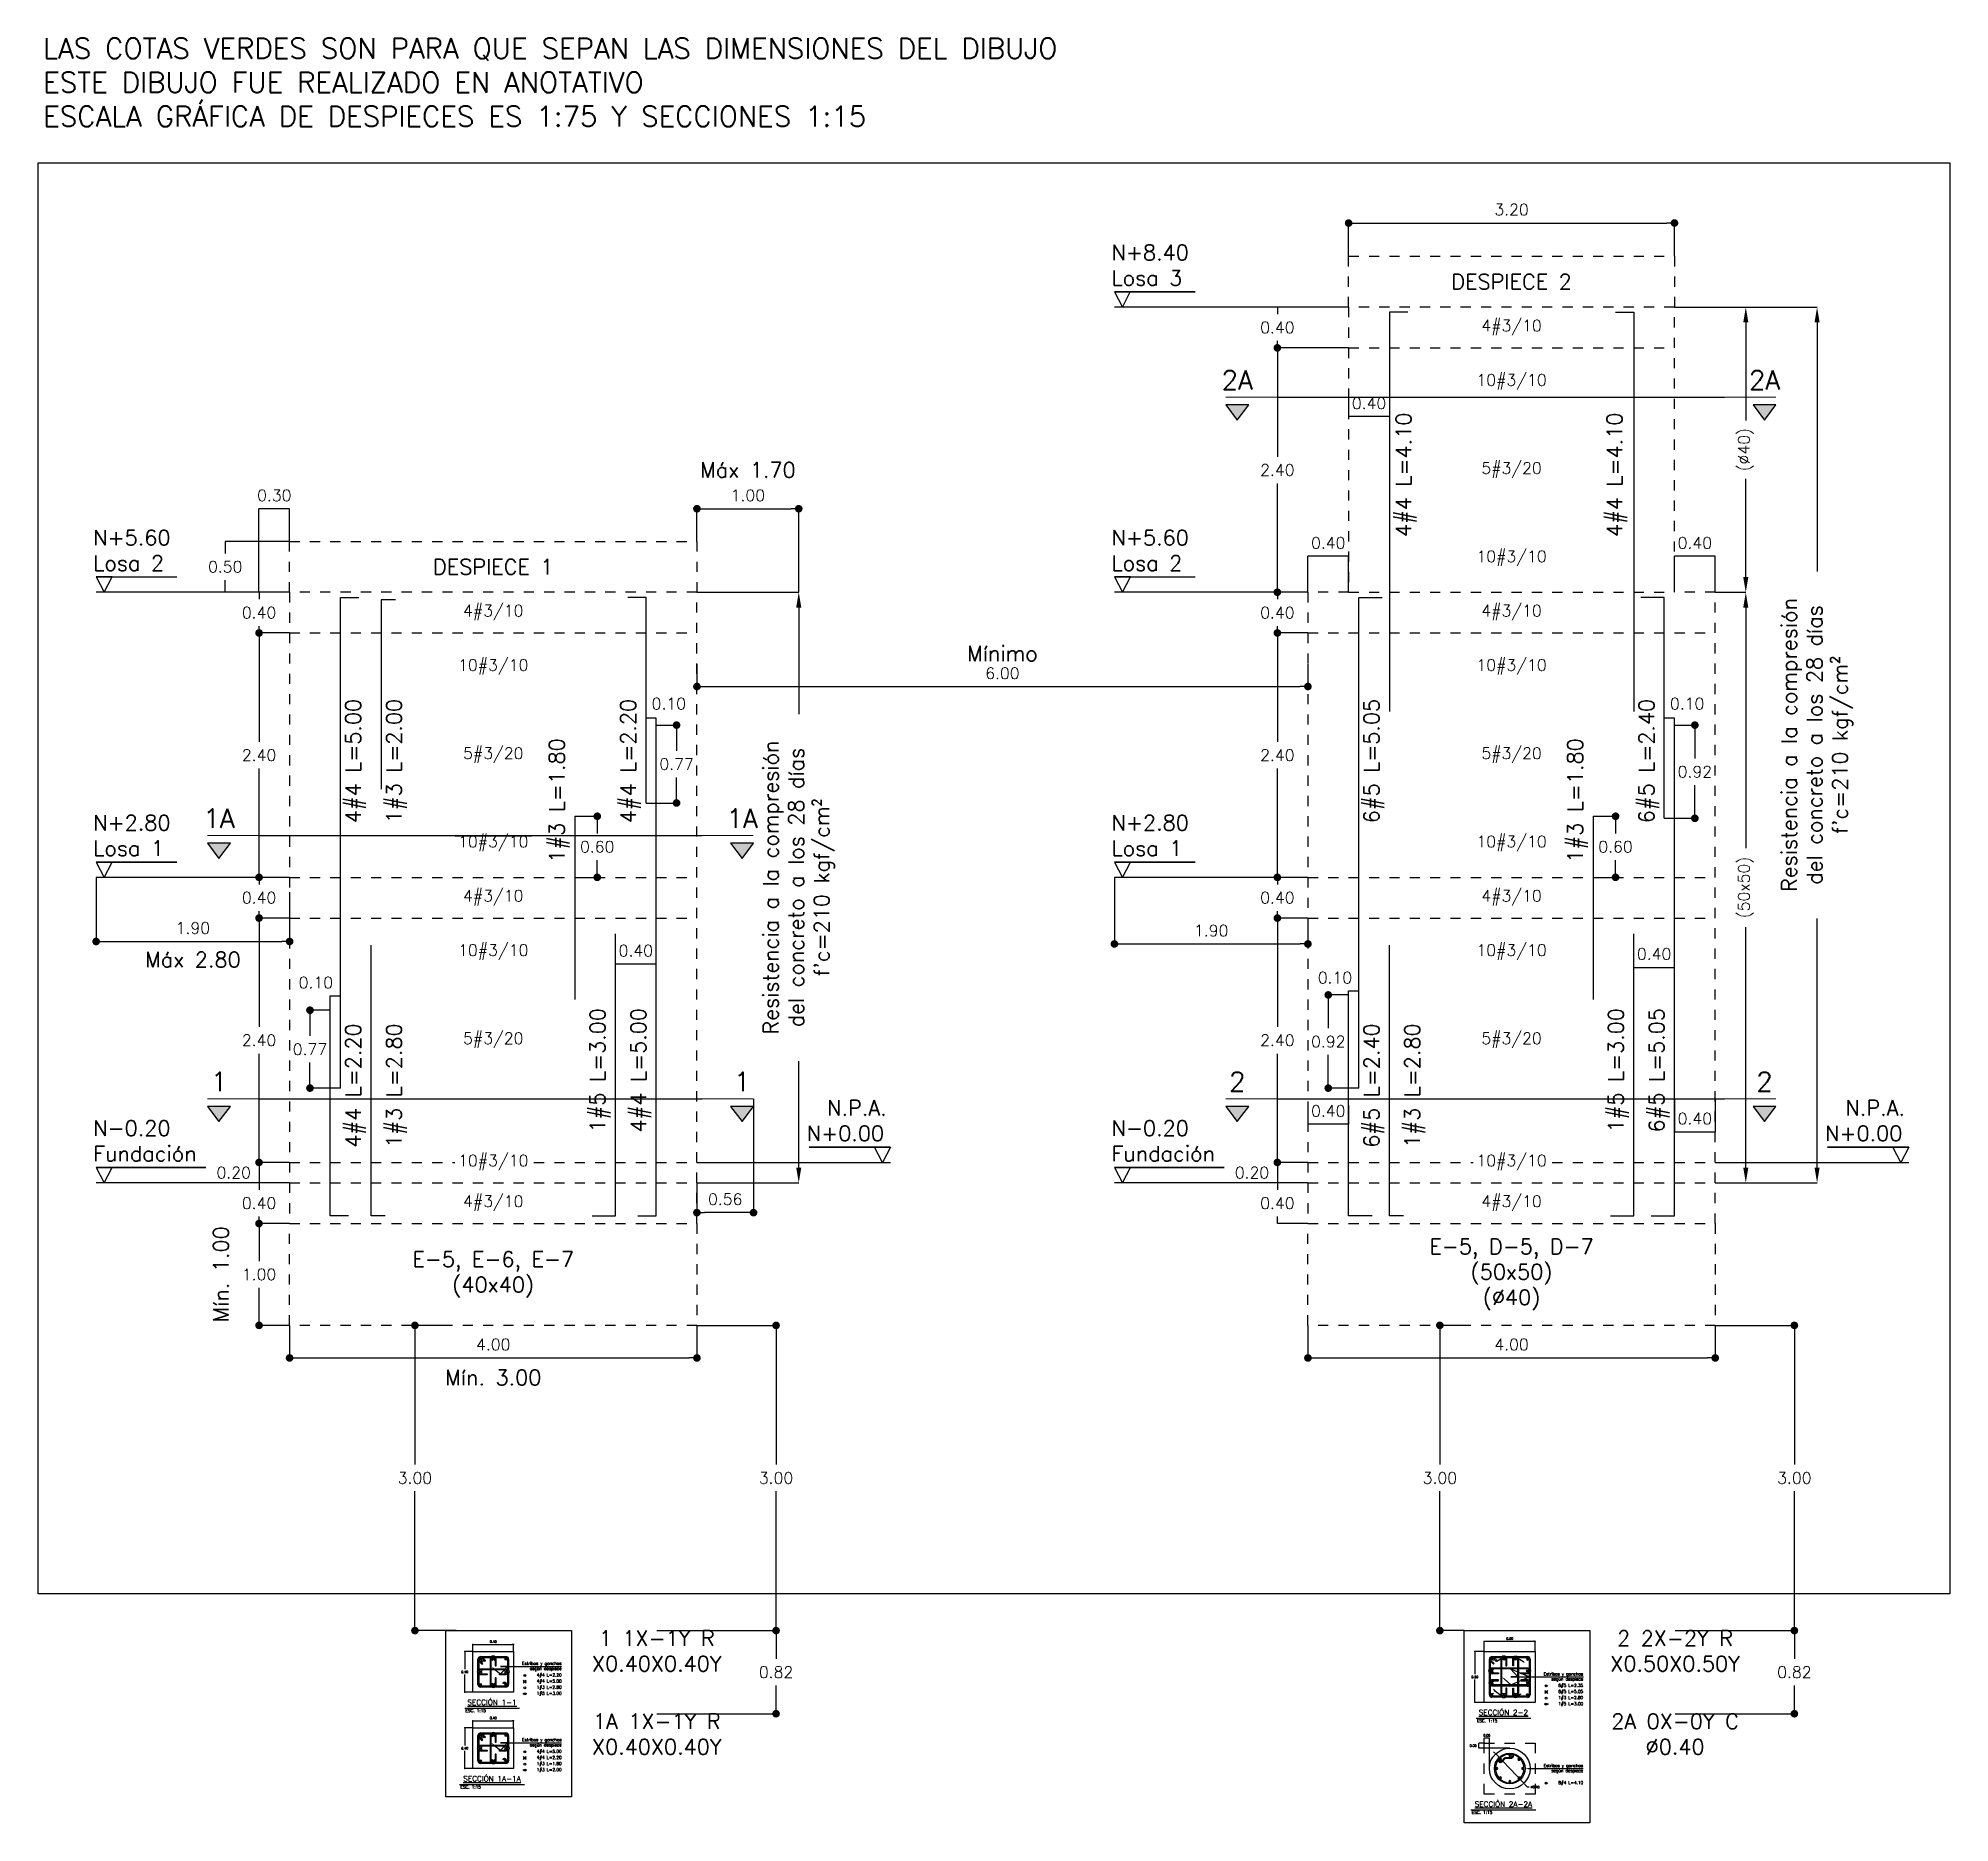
# Model space of a CAD drawing. Header units: millimetres. Extents: x 22.8 to 41.6, y 25.5 to 43.1.
import ezdxf
from ezdxf import colors
from ezdxf.entities.mleader import LeaderData, LeaderLine
from ezdxf.enums import TextEntityAlignment as Align
from ezdxf.math import Vec2, Vec3

# ---------------------------------------------------------------- set-up
doc = ezdxf.new("R2010")
doc.units = ezdxf.units.MM
doc.header["$LTSCALE"] = 0.01
doc.set_wipeout_variables(frame=1)
doc.linetypes.add('DASHED2', pattern=[0.375, 0.25, -0.125])
for name, color, linetype in [('FC_BORDE COLUMNA', 6, 'DASHED2'), ('FC_BORDES', 4, 'Continuous'), ('FC_COTAS', 1, 'Continuous'), ('FC_COTAS @ 15', 1, 'Continuous'), ('FC_COTAS @ 75', 1, 'Continuous'), ('FC_ESTRIBOS', 3, 'Continuous'), ('FC_GANCHOS', 4, 'Continuous'), ('FC_INDICACIONES', 30, 'Continuous'), ('FC_INDICACIONES @ 75', 30, 'Continuous'), ('FC_PROYECCION', 6, 'DASHED2'), ('FC_R-100 @ 75', 12, 'Continuous'), ('FC_R-140', 2, 'Continuous'), ('FC_R-200', 5, 'Continuous'), ('FC_R-60 @ 100', 11, 'Continuous'), ('FC_R-60 @ 75', 11, 'Continuous'), ('FC_R-80', 11, 'Continuous'), ('FC_R-80 @ 15', 11, 'Continuous'), ('FC_R-80 @ 75', 11, 'Continuous'), ('FC_REFUERZO', 5, 'Continuous'), ('FC_REFUERZO 2', 1, 'Continuous')]:
    doc.layers.add(name, color=color, linetype=linetype)
for name, color, linetype, plot in [('FC_CAJON COLUMNAS', 230, 'Continuous', False), ('FC_DEFPOINTS', 250, 'Continuous', False), ('FC_HOJA', 230, 'Continuous', False), ('FC_TEXTO NO IMPRIMIR @ 75', 252, 'Continuous', False)]:
    doc.layers.add(name, color=color, linetype=linetype, plot=plot)
doc.styles.add('FC_TEXT', font='romans.shx', dxfattribs={"height": 0.002})
doc.styles.add('FC_TEXT1', font='romans.shx')
doc.dimstyles.new('FC_COTAS', dxfattribs={"dimtxt": 0.0015, "dimasz": 0.001, "dimexe": 0, "dimexo": 0, "dimgap": 0.001, "dimtad": 1, "dimtih": 1, "dimtoh": 1, "dimzin": 0, "dimdsep": 46, "dimtxsty": 'FC_TEXT1', "dimblk": 'DOT', "dimcen": 0.09, "dimclrd": 256, "dimclre": 256, "dimclrt": 256, "dimadec": 0, "dimazin": 0, "dimtfac": 1, "dimtix": 1, "dimtmove": 2, "dimatfit": 3, "dimfxl": 1.002, "dimtolj": 1, "dimtzin": 0, "dimlwd": -1, "dimarcsym": 0})

msp = doc.modelspace()

# ---------------------------------------------------------------- texts
at = {"layer": 'FC_INDICACIONES @ 75', "char_height": 0.15, "attachment_point": 5, "style": 'FC_TEXT'}
for s, insert, width in [('Máx 1.70', (29.799, 38.835), 1.05864), ('Mínimo', (32.299, 37.033), 1.05864), ('Máx 2.80', (24.349, 34.026), 1.05864), ('Mín. 3.00', (27.299, 29.922), 1.23348)]:
    msp.add_mtext(s, dxfattribs=dict(at, insert=insert, width=width))
at = {"layer": 'FC_INDICACIONES @ 75', "insert": (24.625, 30.934), "char_height": 0.15, "width": 1.08721, "attachment_point": 5, "rotation": 90, "style": 'FC_TEXT'}
msp.add_mtext('Mín. 1.00', dxfattribs=at)
at = {"layer": 'FC_R-100 @ 75', "ltscale": 0.6, "char_height": 0.15, "attachment_point": 5, "style": 'FC_TEXT'}
for s, insert, width in [('DESPIECE 2', (37.299, 40.684), 1.54239), ('DESPIECE 1', (27.299, 37.884), 1.54239), ('E-5, D-5, D-7\\P(50x50)\\P(%%C40)', (37.299, 30.934), 1.84436), ('E-5, E-6, E-7\\P(40x40)', (27.299, 30.934), 1.81579)]:
    msp.add_mtext(s, dxfattribs=dict(at, insert=insert, width=width))
at = {"layer": 'FC_R-60 @ 100', "ltscale": 0.6, "insert": (22.879, 43.075), "char_height": 0.2, "attachment_point": 1, "style": 'FC_TEXT'}
msp.add_mtext_dynamic_manual_height_columns('LAS COTAS VERDES SON PARA QUE SEPAN LAS DIMENSIONES DEL DIBUJO \\PESTE DIBUJO FUE REALIZADO EN ANOTATIVO\\PESCALA GRÁFICA DE DESPIECES ES 1:75 Y SECCIONES 1:15', width=14.64997, gutter_width=1, heights=[0], dxfattribs=at)
at = {"layer": 'FC_R-60 @ 75', "char_height": 0.1125, "width": 0.75112, "attachment_point": 5, "style": 'FC_TEXT', "bg_fill": 3, "box_fill_scale": 1, "bg_fill_color": 256, "bg_fill_transparency": 0}
for s, insert in [('5#3/20', (37.299, 38.834)), ('10#3/10', (37.299, 37.967)), ('10#3/10', (37.299, 36.9)), ('5#3/20', (37.299, 36.034)), ('10#3/10', (37.299, 35.167)), ('10#3/10', (37.299, 34.1)), ('5#3/20', (37.299, 33.234)), ('4#3/10', (37.299, 31.634))]:
    msp.add_mtext(s, dxfattribs=dict(at, insert=insert))
at = {"layer": 'FC_R-80 @ 15', "char_height": 0.03, "attachment_point": 6, "style": 'FC_TEXT'}
for s, insert, width in [('Estribos y ganchos según despiece', (27.97, 27.084), 0.46019), ('4#4 L=2.20', (27.97, 26.995), 0.27459), ('4#4 L=5.00', (27.97, 26.935), 0.27459), ('1#3 L=2.80', (27.97, 26.875), 0.27459), ('Estribos y ganchos según despiece', (38.002, 26.981), 0.46019), ('6#5 L=2.35', (38.002, 26.893), 0.27459), ('6#5 L=5.05', (38.002, 26.833), 0.27459), ('1#5 L=3.00', (27.97, 26.815), 0.27459), ('1#3 L=2.80', (38.002, 26.773), 0.27459), ('1#5 L=3.00', (38.002, 26.713), 0.27459), ('Estribos y ganchos según despiece', (27.97, 26.334), 0.46019), ('4#4 L=5.00', (27.97, 26.245), 0.27459), ('4#4 L=2.20', (27.97, 26.185), 0.27459), ('1#3 L=1.80', (27.97, 26.125), 0.27459), ('Estribos y ganchos según despiece', (38.002, 26.081), 0.46019), ('1#3 L=2.00', (27.97, 26.065), 0.27459), ('8#4 L=4.10', (38.002, 25.938), 0.27459)]:
    msp.add_mtext(s, dxfattribs=dict(at, insert=insert, width=width))
at = {"layer": 'FC_R-80 @ 75', "char_height": 0.15, "attachment_point": 5, "rotation": 90, "style": 'FC_TEXT'}
for s, insert, width in [('4#4 L=4.10', (36.264, 38.787), 1.4281), ('4#4 L=4.10', (38.335, 38.787), 1.4281), ('4#4 L=5.00', (25.949, 35.976), 1.4281), ('1#3 L=2.00', (26.349, 35.976), 1.4281), ('4#4 L=2.20', (28.649, 35.976), 1.4281), ('6#5 L=5.05', (35.949, 35.976), 1.4281), ('6#5 L=2.40', (38.649, 35.976), 1.4281), ('1#3 L=1.80', (27.949, 35.589), 1.37293), ('1#3 L=1.80', (37.949, 35.589), 1.37293), ('1#5 L=3.00', (28.349, 32.939), 1.37293), ('4#4 L=5.00', (28.749, 32.939), 1.37293), ('1#5 L=3.00', (38.349, 32.939), 1.37293), ('6#5 L=5.05', (38.749, 32.939), 1.37293), ('4#4 L=2.20', (25.949, 32.789), 1.4281), ('1#3 L=2.80', (26.349, 32.789), 1.4281), ('6#5 L=2.40', (35.949, 32.789), 1.4281), ('1#3 L=2.80', (36.349, 32.789), 1.4281)]:
    msp.add_mtext(s, dxfattribs=dict(at, insert=insert, width=width))
at = {"layer": 'FC_TEXTO NO IMPRIMIR @ 75', "char_height": 0.15, "attachment_point": 2, "style": 'FC_TEXT'}
for s, insert, width in [('1 1X-1Y R\\PX0.40X0.40Y', (28.905, 27.436), 1.40864), ('2 2X-2Y R\\PX0.50X0.50Y', (38.905, 27.436), 1.40864), ('1A 1X-1Y R\\PX0.40X0.40Y', (28.905, 26.62), 1.44436), ('2A 0X-0Y C\\P%%C0.40', (38.905, 26.62), 1.44436)]:
    msp.add_mtext(s, dxfattribs=dict(at, insert=insert, width=width))

# ---------------------------------------------------------------- blocks, each defined once
blk = doc.blocks.new('_Dot')
at = {"color": 0, "linetype": 'ByBlock', "lineweight": -2}
blk.add_line((-0.5, 0), (-1, 0), dxfattribs=at)
at = {"color": 0, "linetype": 'ByBlock', "const_width": 0.5}
blk.add_lwpolyline([(-0.25, 0, 1), (0.25, 0, 1)], format="xyb", close=True, dxfattribs=at)
blk = doc.blocks.new('*D6')
at = {"layer": 'Defpoints', "color": 0, "ltscale": 0.6, "transparency": 16777216}
for p in [(24.999, 34.434), (25.299, 34.434), (25.299, 32.034)]:
    blk.add_point(p, dxfattribs=at)
at = {"layer": 'FC_COTAS', "lineweight": -2, "ltscale": 0.6, "transparency": 16777216}
for p, q in [((25.299, 34.434), (24.999, 34.434)), ((25.299, 32.034), (24.999, 32.034))]:
    blk.add_line(p, q, dxfattribs=at)
at = {"layer": 'FC_COTAS', "ltscale": 0.6, "transparency": 16777216}
for p, q in [((24.999, 34.359), (24.999, 33.365)), ((24.999, 32.109), (24.999, 33.102))]:
    blk.add_line(p, q, dxfattribs=at)
at = {"layer": 'FC_COTAS', "ltscale": 0.6, "transparency": 16777216, "xscale": 0.075, "yscale": 0.075, "zscale": 0.075}
for p, rotation in [((24.999, 34.434), 90), ((24.999, 32.034), 270)]:
    blk.add_blockref('_Dot', p, dxfattribs=dict(at, rotation=rotation))
at = {"layer": 'FC_COTAS', "ltscale": 0.6, "transparency": 16777216, "insert": (24.999, 33.234), "char_height": 0.1125, "attachment_point": 5, "style": 'FC_TEXT1'}
blk.add_mtext('\\A1;2.40', dxfattribs=at)
blk = doc.blocks.new('*D7')
at = {"layer": 'Defpoints', "color": 0, "ltscale": 0.6, "transparency": 16777216}
for p in [(24.999, 34.834), (25.299, 34.834), (25.299, 34.434)]:
    blk.add_point(p, dxfattribs=at)
at = {"layer": 'FC_COTAS', "lineweight": -2, "ltscale": 0.6, "transparency": 16777216}
for p, q in [((25.299, 34.834), (24.999, 34.834)), ((25.299, 34.434), (24.999, 34.434))]:
    blk.add_line(p, q, dxfattribs=at)
at = {"layer": 'FC_COTAS', "ltscale": 0.6, "transparency": 16777216}
for p, q in [((24.999, 34.834), (24.999, 34.765)), ((24.999, 34.434), (24.999, 34.502))]:
    blk.add_line(p, q, dxfattribs=at)
at = {"layer": 'FC_COTAS', "ltscale": 0.6, "transparency": 16777216, "insert": (24.999, 34.634), "char_height": 0.1125, "attachment_point": 5, "style": 'FC_TEXT1'}
blk.add_mtext('\\A1;0.40', dxfattribs=at)
blk = doc.blocks.new('*D8')
at = {"layer": 'Defpoints', "color": 0, "ltscale": 0.6, "transparency": 16777216}
for p in [(24.999, 37.234), (25.299, 37.234), (25.299, 34.834)]:
    blk.add_point(p, dxfattribs=at)
at = {"layer": 'FC_COTAS', "lineweight": -2, "ltscale": 0.6, "transparency": 16777216}
for p, q in [((25.299, 37.234), (24.999, 37.234)), ((25.299, 34.834), (24.999, 34.834))]:
    blk.add_line(p, q, dxfattribs=at)
at = {"layer": 'FC_COTAS', "ltscale": 0.6, "transparency": 16777216}
for p, q in [((24.999, 37.159), (24.999, 36.165)), ((24.999, 34.909), (24.999, 35.902))]:
    blk.add_line(p, q, dxfattribs=at)
at = {"layer": 'FC_COTAS', "ltscale": 0.6, "transparency": 16777216, "xscale": 0.075, "yscale": 0.075, "zscale": 0.075}
for p, rotation in [((24.999, 37.234), 90), ((24.999, 34.834), 270)]:
    blk.add_blockref('_Dot', p, dxfattribs=dict(at, rotation=rotation))
at = {"layer": 'FC_COTAS', "ltscale": 0.6, "transparency": 16777216, "insert": (24.999, 36.034), "char_height": 0.1125, "attachment_point": 5, "style": 'FC_TEXT1'}
blk.add_mtext('\\A1;2.40', dxfattribs=at)
blk = doc.blocks.new('*D9')
at = {"layer": 'Defpoints', "color": 0, "ltscale": 0.6, "transparency": 16777216}
for p in [(24.999, 37.634), (25.299, 37.634), (25.299, 37.234)]:
    blk.add_point(p, dxfattribs=at)
at = {"layer": 'FC_COTAS', "lineweight": -2, "ltscale": 0.6, "transparency": 16777216}
for p, q in [((25.299, 37.634), (24.999, 37.634)), ((25.299, 37.234), (24.999, 37.234))]:
    blk.add_line(p, q, dxfattribs=at)
at = {"layer": 'FC_COTAS', "ltscale": 0.6, "transparency": 16777216}
for p, q in [((24.999, 37.634), (24.999, 37.565)), ((24.999, 37.234), (24.999, 37.302))]:
    blk.add_line(p, q, dxfattribs=at)
at = {"layer": 'FC_COTAS', "ltscale": 0.6, "transparency": 16777216, "insert": (24.999, 37.434), "char_height": 0.1125, "attachment_point": 5, "style": 'FC_TEXT1'}
blk.add_mtext('\\A1;0.40', dxfattribs=at)
blk = doc.blocks.new('*D10')
at = {"layer": 'Defpoints', "color": 0, "ltscale": 0.6, "transparency": 16777216}
for p in [(25.299, 32.034), (24.999, 31.834), (25.299, 31.834)]:
    blk.add_point(p, dxfattribs=at)
at = {"layer": 'FC_COTAS', "lineweight": -2, "ltscale": 0.6, "transparency": 16777216}
for p, q in [((25.299, 32.034), (24.999, 32.034)), ((25.299, 31.834), (24.999, 31.834))]:
    blk.add_line(p, q, dxfattribs=at)
at = {"layer": 'FC_COTAS', "ltscale": 0.6, "transparency": 16777216}
blk.add_line((24.999, 32.034), (24.999, 31.834), dxfattribs=at)
at = {"layer": 'FC_COTAS', "ltscale": 0.6, "transparency": 16777216, "insert": (24.75, 31.934), "char_height": 0.1125, "attachment_point": 5, "style": 'FC_TEXT1'}
blk.add_mtext('\\A1;0.20', dxfattribs=at)
blk = doc.blocks.new('*D11')
at = {"layer": 'Defpoints', "color": 0, "ltscale": 0.6, "transparency": 16777216}
for p in [(25.299, 31.834), (24.999, 31.434), (25.299, 31.434)]:
    blk.add_point(p, dxfattribs=at)
at = {"layer": 'FC_COTAS', "lineweight": -2, "ltscale": 0.6, "transparency": 16777216}
for p, q in [((25.299, 31.834), (24.999, 31.834)), ((25.299, 31.434), (24.999, 31.434))]:
    blk.add_line(p, q, dxfattribs=at)
at = {"layer": 'FC_COTAS', "ltscale": 0.6, "transparency": 16777216}
for p, q in [((24.999, 31.834), (24.999, 31.765)), ((24.999, 31.434), (24.999, 31.502))]:
    blk.add_line(p, q, dxfattribs=at)
at = {"layer": 'FC_COTAS', "ltscale": 0.6, "transparency": 16777216, "insert": (24.999, 31.634), "char_height": 0.1125, "attachment_point": 5, "style": 'FC_TEXT1'}
blk.add_mtext('\\A1;0.40', dxfattribs=at)
blk = doc.blocks.new('*D72')
at = {"layer": 'Defpoints', "color": 0, "ltscale": 0.6, "transparency": 16777216}
for p in [(29.299, 37.634), (30.299, 37.634), (29.299, 31.834)]:
    blk.add_point(p, dxfattribs=at)
at = {"layer": 'FC_COTAS', "lineweight": -2, "ltscale": 0.6, "transparency": 16777216}
for p, q in [((29.299, 37.634), (30.299, 37.634)), ((29.299, 31.834), (30.299, 31.834))]:
    blk.add_line(p, q, dxfattribs=at)
at = {"layer": 'FC_COTAS', "ltscale": 0.6, "transparency": 16777216}
for p, q in [((30.299, 37.484), (30.299, 36.437)), ((30.299, 31.984), (30.299, 33.03))]:
    blk.add_line(p, q, dxfattribs=at)
for points in [[(30.274, 37.484), (30.324, 37.484), (30.299, 37.634)], [(30.274, 31.984), (30.324, 31.984), (30.299, 31.834)]]:
    blk.add_solid(points, dxfattribs=at)
at = {"layer": 'FC_COTAS', "ltscale": 0.6, "transparency": 16777216, "insert": (30.299, 34.734), "char_height": 0.1125, "width": 3.28684, "attachment_point": 5, "rotation": 90, "style": 'FC_TEXT1'}
blk.add_mtext("\\A1;{\\H1.33333x;\\C11;Resistencia a la compresión del concreto a los 28 días\\Pf'c=210 kgf/cm²\\C256; }", dxfattribs=at)
blk = doc.blocks.new('*D12')
at = {"layer": 'Defpoints', "color": 0, "ltscale": 0.6, "transparency": 16777216}
for p in [(25.699, 33.529), (25.499, 32.764), (25.799, 32.764)]:
    blk.add_point(p, dxfattribs=at)
at = {"layer": 'FC_COTAS', "lineweight": -2, "ltscale": 0.6, "transparency": 16777216}
for p, q in [((25.699, 33.529), (25.499, 33.529)), ((25.799, 32.764), (25.499, 32.764))]:
    blk.add_line(p, q, dxfattribs=at)
at = {"layer": 'FC_COTAS', "ltscale": 0.6, "transparency": 16777216}
for p, q in [((25.499, 33.454), (25.499, 33.277)), ((25.499, 32.839), (25.499, 33.015))]:
    blk.add_line(p, q, dxfattribs=at)
at = {"layer": 'FC_COTAS', "ltscale": 0.6, "transparency": 16777216, "xscale": 0.075, "yscale": 0.075, "zscale": 0.075}
for p, rotation in [((25.499, 33.529), 90), ((25.499, 32.764), 270)]:
    blk.add_blockref('_Dot', p, dxfattribs=dict(at, rotation=rotation))
at = {"layer": 'FC_COTAS', "ltscale": 0.6, "transparency": 16777216, "insert": (25.499, 33.146), "char_height": 0.1125, "attachment_point": 5, "style": 'FC_TEXT1'}
blk.add_mtext('\\A1;0.77', dxfattribs=at)
blk = doc.blocks.new('*D13')
at = {"layer": 'Defpoints', "color": 0, "ltscale": 0.6, "transparency": 16777216}
for p in [(28.899, 36.329), (28.799, 35.564), (29.099, 35.564)]:
    blk.add_point(p, dxfattribs=at)
at = {"layer": 'FC_COTAS', "lineweight": -2, "ltscale": 0.6, "transparency": 16777216}
for p, q in [((28.899, 36.329), (29.099, 36.329)), ((28.799, 35.564), (29.099, 35.564))]:
    blk.add_line(p, q, dxfattribs=at)
at = {"layer": 'FC_COTAS', "ltscale": 0.6, "transparency": 16777216}
for p, q in [((29.099, 36.254), (29.099, 36.077)), ((29.099, 35.639), (29.099, 35.815))]:
    blk.add_line(p, q, dxfattribs=at)
at = {"layer": 'FC_COTAS', "ltscale": 0.6, "transparency": 16777216, "xscale": 0.075, "yscale": 0.075, "zscale": 0.075}
for p, rotation in [((29.099, 36.329), 90), ((29.099, 35.564), 270)]:
    blk.add_blockref('_Dot', p, dxfattribs=dict(at, rotation=rotation))
at = {"layer": 'FC_COTAS', "ltscale": 0.6, "transparency": 16777216, "insert": (29.099, 35.946), "char_height": 0.1125, "attachment_point": 5, "style": 'FC_TEXT1'}
blk.add_mtext('\\A1;0.77', dxfattribs=at)
blk = doc.blocks.new('*D14')
at = {"layer": 'Defpoints', "color": 0, "ltscale": 0.6, "transparency": 16777216}
for p in [(28.099, 35.434), (28.099, 34.834), (28.32, 34.834)]:
    blk.add_point(p, dxfattribs=at)
at = {"layer": 'FC_COTAS', "lineweight": -2, "ltscale": 0.6, "transparency": 16777216}
for p, q in [((28.099, 35.434), (28.32, 35.434)), ((28.099, 34.834), (28.32, 34.834))]:
    blk.add_line(p, q, dxfattribs=at)
at = {"layer": 'FC_COTAS', "ltscale": 0.6, "transparency": 16777216}
for p, q in [((28.32, 35.359), (28.32, 35.265)), ((28.32, 34.909), (28.32, 35.002))]:
    blk.add_line(p, q, dxfattribs=at)
at = {"layer": 'FC_COTAS', "ltscale": 0.6, "transparency": 16777216, "xscale": 0.075, "yscale": 0.075, "zscale": 0.075}
for p, rotation in [((28.32, 35.434), 90), ((28.32, 34.834), 270)]:
    blk.add_blockref('_Dot', p, dxfattribs=dict(at, rotation=rotation))
at = {"layer": 'FC_COTAS', "ltscale": 0.6, "transparency": 16777216, "insert": (28.32, 35.134), "char_height": 0.1125, "attachment_point": 5, "style": 'FC_TEXT1'}
blk.add_mtext('\\A1;0.60', dxfattribs=at)
blk = doc.blocks.new('*U15')
at = {"ltscale": 0.9, "const_width": 0.0002}
blk.add_lwpolyline([(-0.01093, 0.002), (-0.02533, 0.002)], dxfattribs=at)
at = {"ltscale": 0.9}
blk.add_lwpolyline([(-0.02429, 0), (-0.02325, 0.002), (-0.02533, 0.002)], close=True, dxfattribs=at)
blk.add_lwpolyline([(0, 0), (-0.02533, 0)], dxfattribs=at)
at = {"layer": 'FC_R-80', "lineweight": 25, "style": 'FC_TEXT1'}
blk.add_attdef('N+00.00_001', (-0.02571, 0.00282), '', height=0.002, dxfattribs=at)
blk = doc.blocks.new('*U16')
at = {"ltscale": 0.9, "const_width": 0.0002}
blk.add_lwpolyline([(-0.01473, 0.002), (-0.02533, 0.002)], dxfattribs=at)
at = {"ltscale": 0.9}
blk.add_lwpolyline([(-0.02429, 0), (-0.02325, 0.002), (-0.02533, 0.002)], close=True, dxfattribs=at)
blk.add_lwpolyline([(0, 0), (-0.02533, 0)], dxfattribs=at)
at = {"layer": 'FC_R-80', "lineweight": 25, "style": 'FC_TEXT1'}
blk.add_attdef('N+00.00_001', (-0.02571, 0.00282), '', height=0.002, dxfattribs=at)
blk = doc.blocks.new('*U17')
h = blk.add_hatch(color=256)
h.dxf.hatch_style = 1
h.paths.add_polyline_path([(-0.02307, -0.0055), (-0.02607, -0.0055), (-0.02457, -0.0075)])
h.paths.add_polyline_path([(0.04542, -0.0055), (0.04242, -0.0055), (0.04392, -0.0075)])
at = {"const_width": 0.00015}
for points in [[(-0.02607, -0.0045), (-0.01932, -0.0045)], [(0.04542, -0.0045), (0.03868, -0.0045)]]:
    blk.add_lwpolyline(points, dxfattribs=at)
for points in [[(-0.02307, -0.0055), (-0.02607, -0.0055), (-0.02457, -0.0075)], [(0.04542, -0.0055), (0.04242, -0.0055), (0.04392, -0.0075)]]:
    blk.add_lwpolyline(points, close=True)
at = {"layer": 'FC_DEFPOINTS', "transparency": 33554457}
blk.add_lwpolyline([(-0.01932, -0.0045), (0.03868, -0.0045)], dxfattribs=at)
at = {"layer": 'FC_DEFPOINTS', "ltscale": 1.5, "transparency": 33554457}
blk.add_lwpolyline([(-0.01932, -0.0045), (0.03868, -0.0045)], dxfattribs=at)
at = {"layer": 'FC_R-140', "style": 'FC_TEXT1'}
for tag, p in [('X', (-0.02457, -0.00225)), ("X'", (0.04392, -0.00225))]:
    blk.add_attdef(tag, text='', height=0.0025, dxfattribs=at).set_placement(p, align=Align.MIDDLE_CENTER)
blk = doc.blocks.new('*D19')
at = {"layer": 'Defpoints', "color": 0, "ltscale": 0.6, "transparency": 16777216}
for p in [(34.999, 34.434), (35.299, 34.434), (35.299, 32.034)]:
    blk.add_point(p, dxfattribs=at)
at = {"layer": 'FC_COTAS', "lineweight": -2, "ltscale": 0.6, "transparency": 16777216}
for p, q in [((35.299, 34.434), (34.999, 34.434)), ((35.299, 32.034), (34.999, 32.034))]:
    blk.add_line(p, q, dxfattribs=at)
at = {"layer": 'FC_COTAS', "ltscale": 0.6, "transparency": 16777216}
for p, q in [((34.999, 34.359), (34.999, 33.365)), ((34.999, 32.109), (34.999, 33.102))]:
    blk.add_line(p, q, dxfattribs=at)
at = {"layer": 'FC_COTAS', "ltscale": 0.6, "transparency": 16777216, "xscale": 0.075, "yscale": 0.075, "zscale": 0.075}
for p, rotation in [((34.999, 34.434), 90), ((34.999, 32.034), 270)]:
    blk.add_blockref('_Dot', p, dxfattribs=dict(at, rotation=rotation))
at = {"layer": 'FC_COTAS', "ltscale": 0.6, "transparency": 16777216, "insert": (34.999, 33.234), "char_height": 0.1125, "attachment_point": 5, "style": 'FC_TEXT1'}
blk.add_mtext('\\A1;2.40', dxfattribs=at)
blk = doc.blocks.new('*D20')
at = {"layer": 'Defpoints', "color": 0, "ltscale": 0.6, "transparency": 16777216}
for p in [(34.999, 34.834), (35.299, 34.834), (35.299, 34.434)]:
    blk.add_point(p, dxfattribs=at)
at = {"layer": 'FC_COTAS', "lineweight": -2, "ltscale": 0.6, "transparency": 16777216}
for p, q in [((35.299, 34.834), (34.999, 34.834)), ((35.299, 34.434), (34.999, 34.434))]:
    blk.add_line(p, q, dxfattribs=at)
at = {"layer": 'FC_COTAS', "ltscale": 0.6, "transparency": 16777216}
for p, q in [((34.999, 34.834), (34.999, 34.765)), ((34.999, 34.434), (34.999, 34.502))]:
    blk.add_line(p, q, dxfattribs=at)
at = {"layer": 'FC_COTAS', "ltscale": 0.6, "transparency": 16777216, "insert": (34.999, 34.634), "char_height": 0.1125, "attachment_point": 5, "style": 'FC_TEXT1'}
blk.add_mtext('\\A1;0.40', dxfattribs=at)
blk = doc.blocks.new('*D21')
at = {"layer": 'Defpoints', "color": 0, "ltscale": 0.6, "transparency": 16777216}
for p in [(34.999, 37.234), (35.299, 37.234), (35.299, 34.834)]:
    blk.add_point(p, dxfattribs=at)
at = {"layer": 'FC_COTAS', "lineweight": -2, "ltscale": 0.6, "transparency": 16777216}
for p, q in [((35.299, 37.234), (34.999, 37.234)), ((35.299, 34.834), (34.999, 34.834))]:
    blk.add_line(p, q, dxfattribs=at)
at = {"layer": 'FC_COTAS', "ltscale": 0.6, "transparency": 16777216}
for p, q in [((34.999, 37.159), (34.999, 36.165)), ((34.999, 34.909), (34.999, 35.902))]:
    blk.add_line(p, q, dxfattribs=at)
at = {"layer": 'FC_COTAS', "ltscale": 0.6, "transparency": 16777216, "xscale": 0.075, "yscale": 0.075, "zscale": 0.075}
for p, rotation in [((34.999, 37.234), 90), ((34.999, 34.834), 270)]:
    blk.add_blockref('_Dot', p, dxfattribs=dict(at, rotation=rotation))
at = {"layer": 'FC_COTAS', "ltscale": 0.6, "transparency": 16777216, "insert": (34.999, 36.034), "char_height": 0.1125, "attachment_point": 5, "style": 'FC_TEXT1'}
blk.add_mtext('\\A1;2.40', dxfattribs=at)
blk = doc.blocks.new('*D22')
at = {"layer": 'Defpoints', "color": 0, "ltscale": 0.6, "transparency": 16777216}
for p in [(34.999, 37.634), (35.299, 37.634), (35.299, 37.234)]:
    blk.add_point(p, dxfattribs=at)
at = {"layer": 'FC_COTAS', "lineweight": -2, "ltscale": 0.6, "transparency": 16777216}
for p, q in [((35.299, 37.634), (34.999, 37.634)), ((35.299, 37.234), (34.999, 37.234))]:
    blk.add_line(p, q, dxfattribs=at)
at = {"layer": 'FC_COTAS', "ltscale": 0.6, "transparency": 16777216}
for p, q in [((34.999, 37.634), (34.999, 37.565)), ((34.999, 37.234), (34.999, 37.302))]:
    blk.add_line(p, q, dxfattribs=at)
at = {"layer": 'FC_COTAS', "ltscale": 0.6, "transparency": 16777216, "insert": (34.999, 37.434), "char_height": 0.1125, "attachment_point": 5, "style": 'FC_TEXT1'}
blk.add_mtext('\\A1;0.40', dxfattribs=at)
blk = doc.blocks.new('*D23')
at = {"layer": 'Defpoints', "color": 0, "ltscale": 0.6, "transparency": 16777216}
for p in [(35.299, 32.034), (34.999, 31.834), (35.299, 31.834)]:
    blk.add_point(p, dxfattribs=at)
at = {"layer": 'FC_COTAS', "lineweight": -2, "ltscale": 0.6, "transparency": 16777216}
for p, q in [((35.299, 32.034), (34.999, 32.034)), ((35.299, 31.834), (34.999, 31.834))]:
    blk.add_line(p, q, dxfattribs=at)
at = {"layer": 'FC_COTAS', "ltscale": 0.6, "transparency": 16777216}
blk.add_line((34.999, 32.034), (34.999, 31.834), dxfattribs=at)
at = {"layer": 'FC_COTAS', "ltscale": 0.6, "transparency": 16777216, "insert": (34.75, 31.934), "char_height": 0.1125, "attachment_point": 5, "style": 'FC_TEXT1'}
blk.add_mtext('\\A1;0.20', dxfattribs=at)
blk = doc.blocks.new('*D24')
at = {"layer": 'Defpoints', "color": 0, "ltscale": 0.6, "transparency": 16777216}
for p in [(35.299, 31.834), (34.999, 31.434), (35.299, 31.434)]:
    blk.add_point(p, dxfattribs=at)
at = {"layer": 'FC_COTAS', "lineweight": -2, "ltscale": 0.6, "transparency": 16777216}
for p, q in [((35.299, 31.834), (34.999, 31.834)), ((35.299, 31.434), (34.999, 31.434))]:
    blk.add_line(p, q, dxfattribs=at)
at = {"layer": 'FC_COTAS', "ltscale": 0.6, "transparency": 16777216}
for p, q in [((34.999, 31.834), (34.999, 31.765)), ((34.999, 31.434), (34.999, 31.502))]:
    blk.add_line(p, q, dxfattribs=at)
at = {"layer": 'FC_COTAS', "ltscale": 0.6, "transparency": 16777216, "insert": (34.999, 31.634), "char_height": 0.1125, "attachment_point": 5, "style": 'FC_TEXT1'}
blk.add_mtext('\\A1;0.40', dxfattribs=at)
blk = doc.blocks.new('*U18')
h = blk.add_hatch(color=256)
h.dxf.hatch_style = 1
h.paths.add_polyline_path([(-0.02307, -0.0055), (-0.02607, -0.0055), (-0.02457, -0.0075)])
h.paths.add_polyline_path([(0.04596, -0.0055), (0.04296, -0.0055), (0.04446, -0.0075)])
at = {"const_width": 0.00015}
for points in [[(-0.02607, -0.0045), (-0.01932, -0.0045)], [(0.04596, -0.0045), (0.03921, -0.0045)]]:
    blk.add_lwpolyline(points, dxfattribs=at)
for points in [[(-0.02307, -0.0055), (-0.02607, -0.0055), (-0.02457, -0.0075)], [(0.04596, -0.0055), (0.04296, -0.0055), (0.04446, -0.0075)]]:
    blk.add_lwpolyline(points, close=True)
at = {"layer": 'FC_DEFPOINTS', "transparency": 33554457}
blk.add_lwpolyline([(-0.01932, -0.0045), (0.03921, -0.0045)], dxfattribs=at)
at = {"layer": 'FC_DEFPOINTS', "ltscale": 1.5, "transparency": 33554457}
blk.add_lwpolyline([(-0.01932, -0.0045), (0.03921, -0.0045)], dxfattribs=at)
at = {"layer": 'FC_R-140', "style": 'FC_TEXT1'}
for tag, p in [('X', (-0.02457, -0.00225)), ("X'", (0.04446, -0.00225))]:
    blk.add_attdef(tag, text='', height=0.0025, dxfattribs=at).set_placement(p, align=Align.MIDDLE_CENTER)
blk = doc.blocks.new('*D25')
at = {"layer": 'Defpoints', "color": 0, "ltscale": 0.6, "transparency": 16777216}
for p in [(35.699, 33.679), (35.499, 32.764), (35.799, 32.764)]:
    blk.add_point(p, dxfattribs=at)
at = {"layer": 'FC_COTAS', "lineweight": -2, "ltscale": 0.6, "transparency": 16777216}
for p, q in [((35.699, 33.679), (35.499, 33.679)), ((35.799, 32.764), (35.499, 32.764))]:
    blk.add_line(p, q, dxfattribs=at)
at = {"layer": 'FC_COTAS', "ltscale": 0.6, "transparency": 16777216}
for p, q in [((35.499, 33.604), (35.499, 33.352)), ((35.499, 32.839), (35.499, 33.09))]:
    blk.add_line(p, q, dxfattribs=at)
at = {"layer": 'FC_COTAS', "ltscale": 0.6, "transparency": 16777216, "xscale": 0.075, "yscale": 0.075, "zscale": 0.075}
for p, rotation in [((35.499, 33.679), 90), ((35.499, 32.764), 270)]:
    blk.add_blockref('_Dot', p, dxfattribs=dict(at, rotation=rotation))
at = {"layer": 'FC_COTAS', "ltscale": 0.6, "transparency": 16777216, "insert": (35.499, 33.221), "char_height": 0.1125, "attachment_point": 5, "style": 'FC_TEXT1'}
blk.add_mtext('\\A1;0.92', dxfattribs=at)
blk = doc.blocks.new('*D26')
at = {"layer": 'Defpoints', "color": 0, "ltscale": 0.6, "transparency": 16777216}
for p in [(38.899, 36.329), (38.799, 35.414), (39.099, 35.414)]:
    blk.add_point(p, dxfattribs=at)
at = {"layer": 'FC_COTAS', "lineweight": -2, "ltscale": 0.6, "transparency": 16777216}
for p, q in [((38.899, 36.329), (39.099, 36.329)), ((38.799, 35.414), (39.099, 35.414))]:
    blk.add_line(p, q, dxfattribs=at)
at = {"layer": 'FC_COTAS', "ltscale": 0.6, "transparency": 16777216}
for p, q in [((39.099, 36.254), (39.099, 36.002)), ((39.099, 35.489), (39.099, 35.74))]:
    blk.add_line(p, q, dxfattribs=at)
at = {"layer": 'FC_COTAS', "ltscale": 0.6, "transparency": 16777216, "xscale": 0.075, "yscale": 0.075, "zscale": 0.075}
for p, rotation in [((39.099, 36.329), 90), ((39.099, 35.414), 270)]:
    blk.add_blockref('_Dot', p, dxfattribs=dict(at, rotation=rotation))
at = {"layer": 'FC_COTAS', "ltscale": 0.6, "transparency": 16777216, "insert": (39.099, 35.871), "char_height": 0.1125, "attachment_point": 5, "style": 'FC_TEXT1'}
blk.add_mtext('\\A1;0.92', dxfattribs=at)
blk = doc.blocks.new('*D27')
at = {"layer": 'Defpoints', "color": 0, "ltscale": 0.6, "transparency": 16777216}
for p in [(38.099, 35.434), (38.099, 34.834), (38.32, 34.834)]:
    blk.add_point(p, dxfattribs=at)
at = {"layer": 'FC_COTAS', "lineweight": -2, "ltscale": 0.6, "transparency": 16777216}
for p, q in [((38.099, 35.434), (38.32, 35.434)), ((38.099, 34.834), (38.32, 34.834))]:
    blk.add_line(p, q, dxfattribs=at)
at = {"layer": 'FC_COTAS', "ltscale": 0.6, "transparency": 16777216}
for p, q in [((38.32, 35.359), (38.32, 35.265)), ((38.32, 34.909), (38.32, 35.002))]:
    blk.add_line(p, q, dxfattribs=at)
at = {"layer": 'FC_COTAS', "ltscale": 0.6, "transparency": 16777216, "xscale": 0.075, "yscale": 0.075, "zscale": 0.075}
for p, rotation in [((38.32, 35.434), 90), ((38.32, 34.834), 270)]:
    blk.add_blockref('_Dot', p, dxfattribs=dict(at, rotation=rotation))
at = {"layer": 'FC_COTAS', "ltscale": 0.6, "transparency": 16777216, "insert": (38.32, 35.134), "char_height": 0.1125, "attachment_point": 5, "style": 'FC_TEXT1'}
blk.add_mtext('\\A1;0.60', dxfattribs=at)
blk = doc.blocks.new('*D69')
at = {"layer": 'Defpoints', "color": 0, "ltscale": 0.6, "transparency": 16777216}
for p in [(39.299, 37.634), (39.599, 37.634), (39.299, 31.834)]:
    blk.add_point(p, dxfattribs=at)
at = {"layer": 'FC_COTAS', "lineweight": -2, "ltscale": 0.6, "transparency": 16777216}
for p, q in [((39.299, 37.634), (39.599, 37.634)), ((39.299, 31.834), (39.599, 31.834))]:
    blk.add_line(p, q, dxfattribs=at)
at = {"layer": 'FC_COTAS', "ltscale": 0.6, "transparency": 16777216}
for p, q in [((39.599, 37.484), (39.599, 35.122)), ((39.599, 31.984), (39.599, 34.345))]:
    blk.add_line(p, q, dxfattribs=at)
for points in [[(39.574, 37.484), (39.624, 37.484), (39.599, 37.634)], [(39.574, 31.984), (39.624, 31.984), (39.599, 31.834)]]:
    blk.add_solid(points, dxfattribs=at)
at = {"layer": 'FC_COTAS', "ltscale": 0.6, "transparency": 16777216, "insert": (39.599, 34.734), "char_height": 0.1125, "width": 0.1125, "attachment_point": 5, "rotation": 90, "style": 'FC_TEXT1'}
blk.add_mtext('\\A1;{\\C11;(50x50) }', dxfattribs=at)
blk = doc.blocks.new('*U28')
at = {"ltscale": 0.9, "const_width": 0.0002}
blk.add_lwpolyline([(-0.02007, 0.002), (-0.03067, 0.002)], dxfattribs=at)
at = {"ltscale": 0.9}
blk.add_lwpolyline([(-0.02963, 0), (-0.02859, 0.002), (-0.03067, 0.002)], close=True, dxfattribs=at)
blk.add_lwpolyline([(0, 0), (-0.03067, 0)], dxfattribs=at)
at = {"layer": 'FC_R-80', "lineweight": 25, "style": 'FC_TEXT1'}
blk.add_attdef('N+00.00_001', (-0.03105, 0.00282), '', height=0.002, dxfattribs=at)
blk = doc.blocks.new('*D29')
at = {"layer": 'Defpoints', "color": 0, "ltscale": 0.6, "transparency": 16777216}
for p in [(34.999, 40.034), (35.699, 40.034), (35.299, 37.634)]:
    blk.add_point(p, dxfattribs=at)
at = {"layer": 'FC_COTAS', "lineweight": -2, "ltscale": 0.6, "transparency": 16777216}
for p, q in [((35.699, 40.034), (34.999, 40.034)), ((35.299, 37.634), (34.999, 37.634))]:
    blk.add_line(p, q, dxfattribs=at)
at = {"layer": 'FC_COTAS', "ltscale": 0.6, "transparency": 16777216}
for p, q in [((34.999, 39.959), (34.999, 38.965)), ((34.999, 37.709), (34.999, 38.702))]:
    blk.add_line(p, q, dxfattribs=at)
at = {"layer": 'FC_COTAS', "ltscale": 0.6, "transparency": 16777216, "xscale": 0.075, "yscale": 0.075, "zscale": 0.075}
for p, rotation in [((34.999, 40.034), 90), ((34.999, 37.634), 270)]:
    blk.add_blockref('_Dot', p, dxfattribs=dict(at, rotation=rotation))
at = {"layer": 'FC_COTAS', "ltscale": 0.6, "transparency": 16777216, "insert": (34.999, 38.834), "char_height": 0.1125, "attachment_point": 5, "style": 'FC_TEXT1'}
blk.add_mtext('\\A1;2.40', dxfattribs=at)
blk = doc.blocks.new('*D30')
at = {"layer": 'Defpoints', "color": 0, "ltscale": 0.6, "transparency": 16777216}
for p in [(34.999, 40.434), (35.699, 40.434), (35.699, 40.034)]:
    blk.add_point(p, dxfattribs=at)
at = {"layer": 'FC_COTAS', "lineweight": -2, "ltscale": 0.6, "transparency": 16777216}
for p, q in [((35.699, 40.434), (34.999, 40.434)), ((35.699, 40.034), (34.999, 40.034))]:
    blk.add_line(p, q, dxfattribs=at)
at = {"layer": 'FC_COTAS', "ltscale": 0.6, "transparency": 16777216}
for p, q in [((34.999, 40.434), (34.999, 40.365)), ((34.999, 40.034), (34.999, 40.102))]:
    blk.add_line(p, q, dxfattribs=at)
at = {"layer": 'FC_COTAS', "ltscale": 0.6, "transparency": 16777216, "insert": (34.999, 40.234), "char_height": 0.1125, "attachment_point": 5, "style": 'FC_TEXT1'}
blk.add_mtext('\\A1;0.40', dxfattribs=at)
blk = doc.blocks.new('*D31')
at = {"layer": 'Defpoints', "color": 0, "ltscale": 0.6, "transparency": 16777216}
for p in [(24.998, 38.454), (25.299, 38.134), (24.998, 37.634)]:
    blk.add_point(p, dxfattribs=at)
at = {"layer": 'FC_INDICACIONES', "lineweight": -2, "ltscale": 0.6, "transparency": 16777216}
for p, q in [((24.998, 37.634), (24.998, 38.454)), ((25.299, 38.134), (25.299, 38.454))]:
    blk.add_line(p, q, dxfattribs=at)
at = {"layer": 'FC_INDICACIONES', "ltscale": 0.6, "transparency": 16777216}
blk.add_line((25.299, 38.454), (24.998, 38.454), dxfattribs=at)
at = {"layer": 'FC_INDICACIONES', "ltscale": 0.6, "transparency": 16777216, "insert": (25.149, 38.585), "char_height": 0.1125, "attachment_point": 5, "style": 'FC_TEXT1'}
blk.add_mtext('\\A1;0.30', dxfattribs=at)
blk = doc.blocks.new('*D67')
at = {"layer": 'Defpoints', "color": 0, "ltscale": 0.6, "transparency": 16777216}
for p in [(30.299, 38.454), (29.299, 38.134), (30.299, 37.634)]:
    blk.add_point(p, dxfattribs=at)
at = {"layer": 'FC_INDICACIONES', "lineweight": -2, "ltscale": 0.6, "transparency": 16777216}
for p, q in [((29.299, 38.134), (29.299, 38.454)), ((30.299, 37.634), (30.299, 38.454))]:
    blk.add_line(p, q, dxfattribs=at)
at = {"layer": 'FC_INDICACIONES', "ltscale": 0.6, "transparency": 16777216}
blk.add_line((29.374, 38.454), (30.224, 38.454), dxfattribs=at)
at = {"layer": 'FC_INDICACIONES', "ltscale": 0.6, "transparency": 16777216, "xscale": 0.075, "yscale": 0.075, "zscale": 0.075, "rotation": 180}
blk.add_blockref('_Dot', (29.299, 38.454), dxfattribs=at)
at = {"layer": 'FC_INDICACIONES', "ltscale": 0.6, "transparency": 16777216, "xscale": 0.075, "yscale": 0.075, "zscale": 0.075}
blk.add_blockref('_Dot', (30.299, 38.454), dxfattribs=at)
at = {"layer": 'FC_INDICACIONES', "ltscale": 0.6, "transparency": 16777216, "insert": (29.799, 38.585), "char_height": 0.1125, "attachment_point": 5, "style": 'FC_TEXT1'}
blk.add_mtext('\\A1;1.00', dxfattribs=at)
blk = doc.blocks.new('*D32')
at = {"layer": 'Defpoints', "color": 0, "ltscale": 0.6, "transparency": 16777216}
for p in [(25.299, 31.434), (24.999, 30.434), (25.299, 30.434)]:
    blk.add_point(p, dxfattribs=at)
at = {"layer": 'FC_INDICACIONES', "lineweight": -2, "ltscale": 0.6, "transparency": 16777216}
for p, q in [((25.299, 31.434), (24.999, 31.434)), ((25.299, 30.434), (24.999, 30.434))]:
    blk.add_line(p, q, dxfattribs=at)
at = {"layer": 'FC_INDICACIONES', "ltscale": 0.6, "transparency": 16777216}
for p, q in [((24.999, 31.359), (24.999, 31.065)), ((24.999, 30.509), (24.999, 30.802))]:
    blk.add_line(p, q, dxfattribs=at)
at = {"layer": 'FC_INDICACIONES', "ltscale": 0.6, "transparency": 16777216, "xscale": 0.075, "yscale": 0.075, "zscale": 0.075}
for p, rotation in [((24.999, 31.434), 90), ((24.999, 30.434), 270)]:
    blk.add_blockref('_Dot', p, dxfattribs=dict(at, rotation=rotation))
at = {"layer": 'FC_INDICACIONES', "ltscale": 0.6, "transparency": 16777216, "insert": (24.999, 30.934), "char_height": 0.1125, "attachment_point": 5, "style": 'FC_TEXT1'}
blk.add_mtext('\\A1;1.00', dxfattribs=at)
blk = doc.blocks.new('*D65')
at = {"layer": 'Defpoints', "color": 0, "ltscale": 0.6, "transparency": 16777216}
for p in [(25.299, 30.434), (29.299, 30.434), (29.299, 30.114)]:
    blk.add_point(p, dxfattribs=at)
at = {"layer": 'FC_INDICACIONES', "lineweight": -2, "ltscale": 0.6, "transparency": 16777216}
for p, q in [((25.299, 30.434), (25.299, 30.114)), ((29.299, 30.434), (29.299, 30.114))]:
    blk.add_line(p, q, dxfattribs=at)
at = {"layer": 'FC_INDICACIONES', "ltscale": 0.6, "transparency": 16777216}
blk.add_line((25.374, 30.114), (29.224, 30.114), dxfattribs=at)
at = {"layer": 'FC_INDICACIONES', "ltscale": 0.6, "transparency": 16777216, "xscale": 0.075, "yscale": 0.075, "zscale": 0.075, "rotation": 180}
blk.add_blockref('_Dot', (25.299, 30.114), dxfattribs=at)
at = {"layer": 'FC_INDICACIONES', "ltscale": 0.6, "transparency": 16777216, "xscale": 0.075, "yscale": 0.075, "zscale": 0.075}
blk.add_blockref('_Dot', (29.299, 30.114), dxfattribs=at)
at = {"layer": 'FC_INDICACIONES', "ltscale": 0.6, "transparency": 16777216, "insert": (27.299, 30.246), "char_height": 0.1125, "attachment_point": 5, "style": 'FC_TEXT1'}
blk.add_mtext('\\A1;4.00', dxfattribs=at)
blk = doc.blocks.new('*D33')
at = {"layer": 'Defpoints', "color": 0, "ltscale": 0.6, "transparency": 16777216}
for p in [(28.499, 33.982), (28.499, 33.796), (28.899, 33.796)]:
    blk.add_point(p, dxfattribs=at)
at = {"layer": 'FC_INDICACIONES', "lineweight": -2, "ltscale": 0.6, "transparency": 16777216}
for p, q in [((28.499, 33.796), (28.499, 33.982)), ((28.899, 33.796), (28.899, 33.982))]:
    blk.add_line(p, q, dxfattribs=at)
at = {"layer": 'FC_INDICACIONES', "ltscale": 0.6, "transparency": 16777216}
blk.add_line((28.899, 33.982), (28.499, 33.982), dxfattribs=at)
at = {"layer": 'FC_INDICACIONES', "ltscale": 0.6, "transparency": 16777216, "insert": (28.699, 34.114), "char_height": 0.1125, "attachment_point": 5, "style": 'FC_TEXT1'}
blk.add_mtext('\\A1;0.40', dxfattribs=at)
blk = doc.blocks.new('*D34')
at = {"layer": 'Defpoints', "color": 0, "ltscale": 0.6, "transparency": 16777216}
for p in [(25.299, 38.134), (24.667, 37.634), (25.299, 37.634)]:
    blk.add_point(p, dxfattribs=at)
at = {"layer": 'FC_INDICACIONES', "lineweight": -2, "ltscale": 0.6, "transparency": 16777216}
for p, q in [((25.299, 38.134), (24.667, 38.134)), ((25.299, 37.634), (24.667, 37.634))]:
    blk.add_line(p, q, dxfattribs=at)
at = {"layer": 'FC_INDICACIONES', "ltscale": 0.6, "transparency": 16777216}
for p, q in [((24.667, 38.134), (24.667, 38.015)), ((24.667, 37.634), (24.667, 37.752))]:
    blk.add_line(p, q, dxfattribs=at)
at = {"layer": 'FC_INDICACIONES', "ltscale": 0.6, "transparency": 16777216, "insert": (24.667, 37.884), "char_height": 0.1125, "attachment_point": 5, "style": 'FC_TEXT1'}
blk.add_mtext('\\A1;0.50', dxfattribs=at)
blk = doc.blocks.new('*D35')
at = {"layer": 'Defpoints', "color": 0, "ltscale": 0.6, "transparency": 16777216}
for p in [(23.399, 34.834), (25.299, 34.688), (25.299, 34.204)]:
    blk.add_point(p, dxfattribs=at)
at = {"layer": 'FC_INDICACIONES', "lineweight": -2, "ltscale": 0.6, "transparency": 16777216}
for p, q in [((23.399, 34.834), (23.399, 34.204)), ((25.299, 34.688), (25.299, 34.204))]:
    blk.add_line(p, q, dxfattribs=at)
at = {"layer": 'FC_INDICACIONES', "ltscale": 0.6, "transparency": 16777216}
blk.add_line((23.474, 34.204), (25.224, 34.204), dxfattribs=at)
at = {"layer": 'FC_INDICACIONES', "ltscale": 0.6, "transparency": 16777216, "xscale": 0.075, "yscale": 0.075, "zscale": 0.075, "rotation": 180}
blk.add_blockref('_Dot', (23.399, 34.204), dxfattribs=at)
at = {"layer": 'FC_INDICACIONES', "ltscale": 0.6, "transparency": 16777216, "xscale": 0.075, "yscale": 0.075, "zscale": 0.075}
blk.add_blockref('_Dot', (25.299, 34.204), dxfattribs=at)
at = {"layer": 'FC_INDICACIONES', "ltscale": 0.6, "transparency": 16777216, "insert": (24.349, 34.336), "char_height": 0.1125, "attachment_point": 5, "style": 'FC_TEXT1'}
blk.add_mtext('\\A1;1.90', dxfattribs=at)
blk = doc.blocks.new('*D36')
at = {"layer": 'Defpoints', "color": 0, "ltscale": 0.6, "transparency": 16777216}
for p in [(35.299, 37.988), (35.299, 37.634), (35.699, 37.634)]:
    blk.add_point(p, dxfattribs=at)
at = {"layer": 'FC_INDICACIONES', "lineweight": -2, "ltscale": 0.6, "transparency": 16777216}
for p, q in [((35.299, 37.634), (35.299, 37.988)), ((35.699, 37.634), (35.699, 37.988))]:
    blk.add_line(p, q, dxfattribs=at)
at = {"layer": 'FC_INDICACIONES', "ltscale": 0.6, "transparency": 16777216}
blk.add_line((35.699, 37.988), (35.299, 37.988), dxfattribs=at)
at = {"layer": 'FC_INDICACIONES', "ltscale": 0.6, "transparency": 16777216, "insert": (35.499, 38.119), "char_height": 0.1125, "attachment_point": 5, "style": 'FC_TEXT1'}
blk.add_mtext('\\A1;0.40', dxfattribs=at)
blk = doc.blocks.new('*D37')
at = {"layer": 'Defpoints', "color": 0, "ltscale": 0.6, "transparency": 16777216}
for p in [(38.899, 37.988), (38.899, 37.634), (39.299, 37.634)]:
    blk.add_point(p, dxfattribs=at)
at = {"layer": 'FC_INDICACIONES', "lineweight": -2, "ltscale": 0.6, "transparency": 16777216}
for p, q in [((38.899, 37.634), (38.899, 37.988)), ((39.299, 37.634), (39.299, 37.988))]:
    blk.add_line(p, q, dxfattribs=at)
at = {"layer": 'FC_INDICACIONES', "ltscale": 0.6, "transparency": 16777216}
blk.add_line((39.299, 37.988), (38.899, 37.988), dxfattribs=at)
at = {"layer": 'FC_INDICACIONES', "ltscale": 0.6, "transparency": 16777216, "insert": (39.099, 38.119), "char_height": 0.1125, "attachment_point": 5, "style": 'FC_TEXT1'}
blk.add_mtext('\\A1;0.40', dxfattribs=at)
blk = doc.blocks.new('*D38')
at = {"layer": 'Defpoints', "color": 0, "ltscale": 0.6, "transparency": 16777216}
for p in [(38.899, 41.26), (35.699, 40.934), (38.899, 40.934)]:
    blk.add_point(p, dxfattribs=at)
at = {"layer": 'FC_INDICACIONES', "lineweight": -2, "ltscale": 0.6, "transparency": 16777216}
for p, q in [((35.699, 40.934), (35.699, 41.26)), ((38.899, 40.934), (38.899, 41.26))]:
    blk.add_line(p, q, dxfattribs=at)
at = {"layer": 'FC_INDICACIONES', "ltscale": 0.6, "transparency": 16777216}
blk.add_line((35.774, 41.26), (38.824, 41.26), dxfattribs=at)
at = {"layer": 'FC_INDICACIONES', "ltscale": 0.6, "transparency": 16777216, "xscale": 0.075, "yscale": 0.075, "zscale": 0.075, "rotation": 180}
blk.add_blockref('_Dot', (35.699, 41.26), dxfattribs=at)
at = {"layer": 'FC_INDICACIONES', "ltscale": 0.6, "transparency": 16777216, "xscale": 0.075, "yscale": 0.075, "zscale": 0.075}
blk.add_blockref('_Dot', (38.899, 41.26), dxfattribs=at)
at = {"layer": 'FC_INDICACIONES', "ltscale": 0.6, "transparency": 16777216, "insert": (37.299, 41.392), "char_height": 0.1125, "attachment_point": 5, "style": 'FC_TEXT1'}
blk.add_mtext('\\A1;3.20', dxfattribs=at)
blk = doc.blocks.new('*D66')
at = {"layer": 'Defpoints', "color": 0, "ltscale": 0.6, "transparency": 16777216}
for p in [(35.299, 30.434), (39.299, 30.434), (39.299, 30.114)]:
    blk.add_point(p, dxfattribs=at)
at = {"layer": 'FC_INDICACIONES', "lineweight": -2, "ltscale": 0.6, "transparency": 16777216}
for p, q in [((35.299, 30.434), (35.299, 30.114)), ((39.299, 30.434), (39.299, 30.114))]:
    blk.add_line(p, q, dxfattribs=at)
at = {"layer": 'FC_INDICACIONES', "ltscale": 0.6, "transparency": 16777216}
blk.add_line((35.374, 30.114), (39.224, 30.114), dxfattribs=at)
at = {"layer": 'FC_INDICACIONES', "ltscale": 0.6, "transparency": 16777216, "xscale": 0.075, "yscale": 0.075, "zscale": 0.075, "rotation": 180}
blk.add_blockref('_Dot', (35.299, 30.114), dxfattribs=at)
at = {"layer": 'FC_INDICACIONES', "ltscale": 0.6, "transparency": 16777216, "xscale": 0.075, "yscale": 0.075, "zscale": 0.075}
blk.add_blockref('_Dot', (39.299, 30.114), dxfattribs=at)
at = {"layer": 'FC_INDICACIONES', "ltscale": 0.6, "transparency": 16777216, "insert": (37.299, 30.246), "char_height": 0.1125, "attachment_point": 5, "style": 'FC_TEXT1'}
blk.add_mtext('\\A1;4.00', dxfattribs=at)
blk = doc.blocks.new('*D39')
at = {"layer": 'Defpoints', "color": 0, "ltscale": 0.6, "transparency": 16777216}
for p in [(33.399, 34.834), (35.299, 34.434), (35.299, 34.18)]:
    blk.add_point(p, dxfattribs=at)
at = {"layer": 'FC_INDICACIONES', "lineweight": -2, "ltscale": 0.6, "transparency": 16777216}
for p, q in [((33.399, 34.834), (33.399, 34.18)), ((35.299, 34.434), (35.299, 34.18))]:
    blk.add_line(p, q, dxfattribs=at)
at = {"layer": 'FC_INDICACIONES', "ltscale": 0.6, "transparency": 16777216}
blk.add_line((33.474, 34.18), (35.224, 34.18), dxfattribs=at)
at = {"layer": 'FC_INDICACIONES', "ltscale": 0.6, "transparency": 16777216, "xscale": 0.075, "yscale": 0.075, "zscale": 0.075, "rotation": 180}
blk.add_blockref('_Dot', (33.399, 34.18), dxfattribs=at)
at = {"layer": 'FC_INDICACIONES', "ltscale": 0.6, "transparency": 16777216, "xscale": 0.075, "yscale": 0.075, "zscale": 0.075}
blk.add_blockref('_Dot', (35.299, 34.18), dxfattribs=at)
at = {"layer": 'FC_INDICACIONES', "ltscale": 0.6, "transparency": 16777216, "insert": (34.349, 34.311), "char_height": 0.1125, "attachment_point": 5, "style": 'FC_TEXT1'}
blk.add_mtext('\\A1;1.90', dxfattribs=at)
blk = doc.blocks.new('*D40')
at = {"layer": 'Defpoints', "color": 0, "ltscale": 0.6, "transparency": 16777216}
for p in [(38.499, 33.869), (38.899, 33.95), (38.899, 33.869)]:
    blk.add_point(p, dxfattribs=at)
at = {"layer": 'FC_INDICACIONES', "lineweight": -2, "ltscale": 0.6, "transparency": 16777216}
for p, q in [((38.499, 33.869), (38.499, 33.95)), ((38.899, 33.869), (38.899, 33.95))]:
    blk.add_line(p, q, dxfattribs=at)
at = {"layer": 'FC_INDICACIONES', "ltscale": 0.6, "transparency": 16777216}
blk.add_line((38.499, 33.95), (38.899, 33.95), dxfattribs=at)
at = {"layer": 'FC_INDICACIONES', "ltscale": 0.6, "transparency": 16777216, "insert": (38.699, 34.082), "char_height": 0.1125, "attachment_point": 5, "style": 'FC_TEXT1'}
blk.add_mtext('\\A1;0.40', dxfattribs=at)
blk = doc.blocks.new('*D41')
at = {"layer": 'Defpoints', "color": 0, "ltscale": 0.6, "transparency": 16777216}
for p in [(35.699, 39.549), (36.099, 39.549), (35.699, 39.359)]:
    blk.add_point(p, dxfattribs=at)
at = {"layer": 'FC_INDICACIONES', "lineweight": -2, "ltscale": 0.6, "transparency": 16777216}
for p, q in [((35.699, 39.549), (35.699, 39.359)), ((36.099, 39.549), (36.099, 39.359))]:
    blk.add_line(p, q, dxfattribs=at)
at = {"layer": 'FC_INDICACIONES', "ltscale": 0.6, "transparency": 16777216}
blk.add_line((36.099, 39.359), (35.699, 39.359), dxfattribs=at)
at = {"layer": 'FC_INDICACIONES', "ltscale": 0.6, "transparency": 16777216, "insert": (35.899, 39.49), "char_height": 0.1125, "attachment_point": 5, "style": 'FC_TEXT1'}
blk.add_mtext('\\A1;0.40', dxfattribs=at)
blk = doc.blocks.new('*D42')
at = {"layer": 'Defpoints', "color": 0, "ltscale": 0.6, "transparency": 16777216}
for p in [(35.299, 32.594), (35.699, 32.594), (35.299, 32.409)]:
    blk.add_point(p, dxfattribs=at)
at = {"layer": 'FC_INDICACIONES', "lineweight": -2, "ltscale": 0.6, "transparency": 16777216}
for p, q in [((35.299, 32.594), (35.299, 32.409)), ((35.699, 32.594), (35.699, 32.409))]:
    blk.add_line(p, q, dxfattribs=at)
at = {"layer": 'FC_INDICACIONES', "ltscale": 0.6, "transparency": 16777216}
blk.add_line((35.699, 32.409), (35.299, 32.409), dxfattribs=at)
at = {"layer": 'FC_INDICACIONES', "ltscale": 0.6, "transparency": 16777216, "insert": (35.499, 32.54), "char_height": 0.1125, "attachment_point": 5, "style": 'FC_TEXT1'}
blk.add_mtext('\\A1;0.40', dxfattribs=at)
blk = doc.blocks.new('*D43')
at = {"layer": 'Defpoints', "color": 0, "ltscale": 0.6, "transparency": 16777216}
for p in [(38.899, 32.659), (39.299, 32.659), (39.299, 32.334)]:
    blk.add_point(p, dxfattribs=at)
at = {"layer": 'FC_INDICACIONES', "lineweight": -2, "ltscale": 0.6, "transparency": 16777216}
for p, q in [((38.899, 32.659), (38.899, 32.334)), ((39.299, 32.659), (39.299, 32.334))]:
    blk.add_line(p, q, dxfattribs=at)
at = {"layer": 'FC_INDICACIONES', "ltscale": 0.6, "transparency": 16777216}
blk.add_line((38.899, 32.334), (39.299, 32.334), dxfattribs=at)
at = {"layer": 'FC_INDICACIONES', "ltscale": 0.6, "transparency": 16777216, "insert": (39.099, 32.465), "char_height": 0.1125, "attachment_point": 5, "style": 'FC_TEXT1'}
blk.add_mtext('\\A1;0.40', dxfattribs=at)
blk = doc.blocks.new('*D44')
at = {"layer": 'Defpoints', "color": 0, "ltscale": 0.6, "transparency": 16777216}
for p in [(35.799, 33.718), (35.699, 33.529), (35.799, 33.544)]:
    blk.add_point(p, dxfattribs=at)
at = {"layer": 'FC_INDICACIONES', "lineweight": -2, "ltscale": 0.6, "transparency": 16777216}
for p, q in [((35.699, 33.529), (35.699, 33.718)), ((35.799, 33.544), (35.799, 33.718))]:
    blk.add_line(p, q, dxfattribs=at)
at = {"layer": 'FC_INDICACIONES', "ltscale": 0.6, "transparency": 16777216}
blk.add_line((35.699, 33.718), (35.799, 33.718), dxfattribs=at)
at = {"layer": 'FC_INDICACIONES', "ltscale": 0.6, "transparency": 16777216, "insert": (35.565, 33.849), "char_height": 0.1125, "attachment_point": 5, "style": 'FC_TEXT1'}
blk.add_mtext('\\A1;0.10', dxfattribs=at)
blk = doc.blocks.new('*D45')
at = {"layer": 'Defpoints', "color": 0, "ltscale": 0.6, "transparency": 16777216}
for p in [(38.799, 36.397), (38.899, 36.329), (38.799, 36.168)]:
    blk.add_point(p, dxfattribs=at)
at = {"layer": 'FC_INDICACIONES', "lineweight": -2, "ltscale": 0.6, "transparency": 16777216}
for p, q in [((38.799, 36.168), (38.799, 36.397)), ((38.899, 36.329), (38.899, 36.397))]:
    blk.add_line(p, q, dxfattribs=at)
at = {"layer": 'FC_INDICACIONES', "ltscale": 0.6, "transparency": 16777216}
blk.add_line((38.899, 36.397), (38.799, 36.397), dxfattribs=at)
at = {"layer": 'FC_INDICACIONES', "ltscale": 0.6, "transparency": 16777216, "insert": (39.023, 36.54), "char_height": 0.1125, "attachment_point": 5, "style": 'FC_TEXT1'}
blk.add_mtext('\\A1;0.10', dxfattribs=at)
blk = doc.blocks.new('*D46')
at = {"layer": 'Defpoints', "color": 0, "ltscale": 0.6, "transparency": 16777216}
for p in [(25.799, 33.67), (25.699, 33.529), (25.799, 33.576)]:
    blk.add_point(p, dxfattribs=at)
at = {"layer": 'FC_INDICACIONES', "lineweight": -2, "ltscale": 0.6, "transparency": 16777216}
for p, q in [((25.699, 33.529), (25.699, 33.67)), ((25.799, 33.576), (25.799, 33.67))]:
    blk.add_line(p, q, dxfattribs=at)
at = {"layer": 'FC_INDICACIONES', "ltscale": 0.6, "transparency": 16777216}
blk.add_line((25.699, 33.67), (25.799, 33.67), dxfattribs=at)
at = {"layer": 'FC_INDICACIONES', "ltscale": 0.6, "transparency": 16777216, "insert": (25.557, 33.801), "char_height": 0.1125, "attachment_point": 5, "style": 'FC_TEXT1'}
blk.add_mtext('\\A1;0.10', dxfattribs=at)
blk = doc.blocks.new('*D47')
at = {"layer": 'Defpoints', "color": 0, "ltscale": 0.6, "transparency": 16777216}
for p in [(28.799, 36.397), (28.799, 36.311), (28.899, 36.329)]:
    blk.add_point(p, dxfattribs=at)
at = {"layer": 'FC_INDICACIONES', "lineweight": -2, "ltscale": 0.6, "transparency": 16777216}
for p, q in [((28.799, 36.311), (28.799, 36.397)), ((28.899, 36.329), (28.899, 36.397))]:
    blk.add_line(p, q, dxfattribs=at)
at = {"layer": 'FC_INDICACIONES', "ltscale": 0.6, "transparency": 16777216}
blk.add_line((28.899, 36.397), (28.799, 36.397), dxfattribs=at)
at = {"layer": 'FC_INDICACIONES', "ltscale": 0.6, "transparency": 16777216, "insert": (29.023, 36.54), "char_height": 0.1125, "attachment_point": 5, "style": 'FC_TEXT1'}
blk.add_mtext('\\A1;0.10', dxfattribs=at)
blk = doc.blocks.new('*U49')
at = {"layer": 'FC_ESTRIBOS'}
for p, q in [((-0.125, 0), (0.125, 0)), ((-0.15, -0.275), (-0.15, -0.025)), ((0.15, -0.025), (0.15, -0.275)), ((0.125, -0.3), (-0.125, -0.3))]:
    blk.add_line(p, q, dxfattribs=at)
blk.add_lwpolyline([(-0.138, -0.034, -0.595586), (-0.125, -0.01), (0.125, -0.01, -0.414214), (0.14, -0.025), (0.14, -0.275, -0.414214), (0.125, -0.29), (-0.125, -0.29, -0.414214), (-0.14, -0.275), (-0.14, -0.045)], format="xyb", dxfattribs=at)
for points in [[(-0.14, -0.045), (-0.111, -0.076), (-0.104, -0.069), (-0.138, -0.034)], [(-0.118, -0.01), (-0.082, -0.047), (-0.075, -0.04), (-0.105, -0.01)]]:
    blk.add_lwpolyline(points, dxfattribs=at)
for centre, start, end in [((0.125, -0.025), 360, 90), ((-0.125, -0.025), 90, 231.6004), ((-0.125, -0.275), 180, 270), ((0.125, -0.275), 270, 360)]:
    blk.add_arc(centre, 0.0253, start, end, dxfattribs=at)
blk = doc.blocks.new('*U5')
h = blk.add_hatch(color=256)
h.dxf.hatch_style = 1
edge = h.paths.add_edge_path()
edge.add_arc((0, 0), 0.0119, 0, 360, ccw=False)
blk.add_circle((0, 0), 0.0119)
blk = doc.blocks.new('*U56')
for p, q in [((0.018, -0.018), (-0.018, 0.018)), ((-0.018, -0.018), (0.018, 0.018))]:
    blk.add_line(p, q)
blk.add_circle((0, 0), 0.0119)
blk = doc.blocks.new('*U51')
blk.add_wipeout([(0.029, -0.185), (0.029, -0.253), (0.029, -0.257), (0.027, -0.26), (0.026, -0.264), (0.024, -0.267), (0.021, -0.27), (0.019, -0.272), (0.016, -0.274), (0.012, -0.276), (0.009, -0.278), (0.005, -0.278), (0.002, -0.279), (-0.002, -0.279), (-0.006, -0.278), (-0.009, -0.277), (-0.013, -0.276), (-0.016, -0.274), (-0.019, -0.272), (-0.022, -0.269), (-0.024, -0.266), (-0.026, -0.263), (-0.028, -0.26), (-0.029, -0.256), (-0.029, -0.253), (-0.029, 0.003), (-0.029, 0.007), (-0.028, 0.011), (-0.026, 0.014), (-0.024, 0.017), (-0.022, 0.02), (-0.019, 0.023), (-0.016, 0.025), (-0.013, 0.027), (-0.009, 0.028), (-0.006, 0.029), (-0.002, 0.029), (0.002, 0.03), (0.005, 0.029), (0.009, 0.028), (0.012, 0.027), (0.016, 0.025), (0.019, 0.023), (0.021, 0.02), (0.024, 0.018), (0.026, 0.014), (0.027, 0.011), (0.029, 0.008), (0.029, 0.004), (0.029, 0.003), (0.029, -0.065), (0.02, -0.065), (0.02, 0.002), (0.02, 0.003), (0.019, 0.005), (0.018, 0.008), (0.017, 0.01), (0.016, 0.012), (0.014, 0.014), (0.013, 0.015), (0.011, 0.017), (0.008, 0.018), (0.006, 0.019), (0.004, 0.02), (0.001, 0.02), (-0.001, 0.02), (-0.004, 0.02), (-0.006, 0.019), (-0.009, 0.018), (-0.011, 0.017), (-0.013, 0.015), (-0.015, 0.014), (-0.016, 0.012), (-0.018, 0.009), (-0.019, 0.007), (-0.019, 0.005), (-0.02, 0.002), (-0.02, -0.252), (-0.019, -0.254), (-0.019, -0.256), (-0.018, -0.259), (-0.016, -0.261), (-0.015, -0.263), (-0.013, -0.265), (-0.011, -0.266), (-0.009, -0.267), (-0.006, -0.268), (-0.004, -0.269), (-0.001, -0.269), (0.001, -0.269), (0.004, -0.269), (0.006, -0.268), (0.008, -0.267), (0.011, -0.266), (0.013, -0.265), (0.014, -0.263), (0.016, -0.261), (0.017, -0.259), (0.018, -0.257), (0.019, -0.254), (0.02, -0.252), (0.02, -0.185)])
blk.add_lwpolyline([(0.02, -0.185), (0.02, -0.251, -0.900773), (-0.02, -0.251), (-0.02, 0.002, -0.900773), (0.02, 0.002), (0.02, -0.065), (0.029, -0.065), (0.029, 0.003, 0.917819), (-0.029, 0.003), (-0.029, -0.252), (-0.029, -0.252, 0.917819), (0.029, -0.252), (0.029, -0.185)], format="xyb", close=True)
blk = doc.blocks.new('*U52')
blk.add_wipeout([(0.185, -0.029), (0.253, -0.029), (0.257, -0.029), (0.26, -0.027), (0.264, -0.026), (0.267, -0.024), (0.27, -0.021), (0.272, -0.019), (0.274, -0.016), (0.276, -0.012), (0.278, -0.009), (0.278, -0.005), (0.279, -0.002), (0.279, 0.002), (0.278, 0.006), (0.277, 0.009), (0.276, 0.013), (0.274, 0.016), (0.272, 0.019), (0.269, 0.022), (0.266, 0.024), (0.263, 0.026), (0.26, 0.028), (0.256, 0.029), (0.253, 0.029), (-0.003, 0.029), (-0.007, 0.029), (-0.011, 0.028), (-0.014, 0.026), (-0.017, 0.024), (-0.02, 0.022), (-0.023, 0.019), (-0.025, 0.016), (-0.027, 0.013), (-0.028, 0.009), (-0.029, 0.006), (-0.029, 0.002), (-0.03, -0.002), (-0.029, -0.005), (-0.028, -0.009), (-0.027, -0.012), (-0.025, -0.016), (-0.023, -0.019), (-0.02, -0.021), (-0.018, -0.024), (-0.014, -0.026), (-0.011, -0.027), (-0.008, -0.029), (-0.004, -0.029), (-0.003, -0.029), (0.065, -0.029), (0.065, -0.02), (-0.002, -0.02), (-0.003, -0.02), (-0.005, -0.019), (-0.008, -0.018), (-0.01, -0.017), (-0.012, -0.016), (-0.014, -0.014), (-0.015, -0.013), (-0.017, -0.011), (-0.018, -0.008), (-0.019, -0.006), (-0.02, -0.004), (-0.02, -0.001), (-0.02, 0.001), (-0.02, 0.004), (-0.019, 0.006), (-0.018, 0.009), (-0.017, 0.011), (-0.015, 0.013), (-0.014, 0.015), (-0.012, 0.016), (-0.009, 0.018), (-0.007, 0.019), (-0.005, 0.019), (-0.002, 0.02), (0.252, 0.02), (0.254, 0.019), (0.256, 0.019), (0.259, 0.018), (0.261, 0.016), (0.263, 0.015), (0.265, 0.013), (0.266, 0.011), (0.267, 0.009), (0.268, 0.006), (0.269, 0.004), (0.269, 0.001), (0.269, -0.001), (0.269, -0.004), (0.268, -0.006), (0.267, -0.008), (0.266, -0.011), (0.265, -0.013), (0.263, -0.014), (0.261, -0.016), (0.259, -0.017), (0.257, -0.018), (0.254, -0.019), (0.252, -0.02), (0.185, -0.02)])
blk.add_lwpolyline([(0.185, -0.02), (0.251, -0.02, 0.900773), (0.251, 0.02), (-0.002, 0.02, 0.900773), (-0.002, -0.02), (0.065, -0.02), (0.065, -0.029), (-0.003, -0.029, -0.917819), (-0.003, 0.029), (0.252, 0.029), (0.252, 0.029, -0.917819), (0.252, -0.029), (0.185, -0.029)], format="xyb", close=True)
blk = doc.blocks.new('*U53')
blk.add_circle((0, 0), 0.0119)
blk = doc.blocks.new('*U54')
blk.add_line((0.025, 0), (-0.025, 0))
blk.add_circle((0, 0), 0.0119)
blk = doc.blocks.new('*U55')
at = {"layer": 'FC_R-200', "color": 4, "ltscale": 1.5}
blk.add_lwpolyline([(-0.0179, 0), (0.0179, 0)], dxfattribs=at)
at = {"layer": 'FC_R-200', "ltscale": 1.5, "style": 'FC_TEXT1'}
blk.add_attdef('%%UTÍTULO', text='', height=0.0035, dxfattribs=at).set_placement((0, 0.0037), align=Align.MIDDLE_CENTER)
at = {"layer": 'FC_R-80', "ltscale": 1.5, "style": 'FC_TEXT1'}
blk.add_attdef('ESCALA', text='', height=0.002, dxfattribs=at).set_placement((-0.0174, -0.0017), align=Align.MIDDLE_LEFT)
blk = doc.blocks.new('*D79')
at = {"layer": 'Defpoints', "color": 0, "ltscale": 0.6, "transparency": 16777216}
for p in [(27.099, 27.231), (27.499, 27.301), (27.499, 27.231)]:
    blk.add_point(p, dxfattribs=at)
at = {"layer": 'FC_COTAS', "lineweight": -2, "ltscale": 0.6, "transparency": 16777216}
for p, q in [((27.099, 27.231), (27.099, 27.301)), ((27.499, 27.231), (27.499, 27.301))]:
    blk.add_line(p, q, dxfattribs=at)
at = {"layer": 'FC_COTAS', "ltscale": 0.6, "transparency": 16777216}
blk.add_line((27.114, 27.301), (27.484, 27.301), dxfattribs=at)
at = {"layer": 'FC_COTAS', "ltscale": 0.6, "transparency": 16777216, "xscale": 0.015, "yscale": 0.015, "zscale": 0.015, "rotation": 180}
blk.add_blockref('_Dot', (27.099, 27.301), dxfattribs=at)
at = {"layer": 'FC_COTAS', "ltscale": 0.6, "transparency": 16777216, "xscale": 0.015, "yscale": 0.015, "zscale": 0.015}
blk.add_blockref('_Dot', (27.499, 27.301), dxfattribs=at)
at = {"layer": 'FC_COTAS', "ltscale": 0.6, "transparency": 16777216, "insert": (27.299, 27.328), "char_height": 0.0225, "attachment_point": 5, "style": 'FC_TEXT1'}
blk.add_mtext('\\A1;0.40', dxfattribs=at)
blk = doc.blocks.new('*D80')
at = {"layer": 'Defpoints', "color": 0, "ltscale": 0.6, "transparency": 16777216}
for p in [(27.099, 27.231), (27.019, 26.831), (27.099, 26.831)]:
    blk.add_point(p, dxfattribs=at)
at = {"layer": 'FC_COTAS', "lineweight": -2, "ltscale": 0.6, "transparency": 16777216}
for p, q in [((27.099, 27.231), (27.019, 27.231)), ((27.099, 26.831), (27.019, 26.831))]:
    blk.add_line(p, q, dxfattribs=at)
at = {"layer": 'FC_COTAS', "ltscale": 0.6, "transparency": 16777216}
for p, q in [((27.019, 27.216), (27.019, 27.058)), ((27.019, 26.846), (27.019, 27.005))]:
    blk.add_line(p, q, dxfattribs=at)
at = {"layer": 'FC_COTAS', "ltscale": 0.6, "transparency": 16777216, "xscale": 0.015, "yscale": 0.015, "zscale": 0.015}
for p, rotation in [((27.019, 27.231), 90), ((27.019, 26.831), 270)]:
    blk.add_blockref('_Dot', p, dxfattribs=dict(at, rotation=rotation))
at = {"layer": 'FC_COTAS', "ltscale": 0.6, "transparency": 16777216, "insert": (27.019, 27.031), "char_height": 0.0225, "attachment_point": 5, "style": 'FC_TEXT1'}
blk.add_mtext('\\A1;0.40', dxfattribs=at)
blk = doc.blocks.new('*U57')
at = {"layer": 'FC_R-200', "color": 4, "ltscale": 1.5}
blk.add_lwpolyline([(-0.0212, 0), (0.0212, 0)], dxfattribs=at)
at = {"layer": 'FC_R-200', "ltscale": 1.5, "style": 'FC_TEXT1'}
blk.add_attdef('%%UTÍTULO', text='', height=0.0035, dxfattribs=at).set_placement((0, 0.0037), align=Align.MIDDLE_CENTER)
at = {"layer": 'FC_R-80', "ltscale": 1.5, "style": 'FC_TEXT1'}
blk.add_attdef('ESCALA', text='', height=0.002, dxfattribs=at).set_placement((-0.0207, -0.0017), align=Align.MIDDLE_LEFT)
blk = doc.blocks.new('*D86')
at = {"layer": 'Defpoints', "color": 0, "ltscale": 0.6, "transparency": 16777216}
for p in [(27.099, 26.481), (27.499, 26.551), (27.499, 26.481)]:
    blk.add_point(p, dxfattribs=at)
at = {"layer": 'FC_COTAS', "lineweight": -2, "ltscale": 0.6, "transparency": 16777216}
for p, q in [((27.099, 26.481), (27.099, 26.551)), ((27.499, 26.481), (27.499, 26.551))]:
    blk.add_line(p, q, dxfattribs=at)
at = {"layer": 'FC_COTAS', "ltscale": 0.6, "transparency": 16777216}
blk.add_line((27.114, 26.551), (27.484, 26.551), dxfattribs=at)
at = {"layer": 'FC_COTAS', "ltscale": 0.6, "transparency": 16777216, "xscale": 0.015, "yscale": 0.015, "zscale": 0.015, "rotation": 180}
blk.add_blockref('_Dot', (27.099, 26.551), dxfattribs=at)
at = {"layer": 'FC_COTAS', "ltscale": 0.6, "transparency": 16777216, "xscale": 0.015, "yscale": 0.015, "zscale": 0.015}
blk.add_blockref('_Dot', (27.499, 26.551), dxfattribs=at)
at = {"layer": 'FC_COTAS', "ltscale": 0.6, "transparency": 16777216, "insert": (27.299, 26.578), "char_height": 0.0225, "attachment_point": 5, "style": 'FC_TEXT1'}
blk.add_mtext('\\A1;0.40', dxfattribs=at)
blk = doc.blocks.new('*D87')
at = {"layer": 'Defpoints', "color": 0, "ltscale": 0.6, "transparency": 16777216}
for p in [(27.099, 26.481), (27.019, 26.081), (27.099, 26.081)]:
    blk.add_point(p, dxfattribs=at)
at = {"layer": 'FC_COTAS', "lineweight": -2, "ltscale": 0.6, "transparency": 16777216}
for p, q in [((27.099, 26.481), (27.019, 26.481)), ((27.099, 26.081), (27.019, 26.081))]:
    blk.add_line(p, q, dxfattribs=at)
at = {"layer": 'FC_COTAS', "ltscale": 0.6, "transparency": 16777216}
for p, q in [((27.019, 26.466), (27.019, 26.308)), ((27.019, 26.096), (27.019, 26.255))]:
    blk.add_line(p, q, dxfattribs=at)
at = {"layer": 'FC_COTAS', "ltscale": 0.6, "transparency": 16777216, "xscale": 0.015, "yscale": 0.015, "zscale": 0.015}
for p, rotation in [((27.019, 26.481), 90), ((27.019, 26.081), 270)]:
    blk.add_blockref('_Dot', p, dxfattribs=dict(at, rotation=rotation))
at = {"layer": 'FC_COTAS', "ltscale": 0.6, "transparency": 16777216, "insert": (27.019, 26.281), "char_height": 0.0225, "attachment_point": 5, "style": 'FC_TEXT1'}
blk.add_mtext('\\A1;0.40', dxfattribs=at)
blk = doc.blocks.new('*D58')
at = {"layer": 'Defpoints', "color": 0, "ltscale": 0.6, "transparency": 16777216}
for p in [(29.855, 32.659), (29.299, 31.834), (29.299, 31.541)]:
    blk.add_point(p, dxfattribs=at)
at = {"layer": 'FC_INDICACIONES', "lineweight": -2, "ltscale": 0.6, "transparency": 16777216}
for p, q in [((29.855, 32.659), (29.855, 31.541)), ((29.299, 31.834), (29.299, 31.541))]:
    blk.add_line(p, q, dxfattribs=at)
at = {"layer": 'FC_INDICACIONES', "ltscale": 0.6, "transparency": 16777216}
blk.add_line((29.78, 31.541), (29.374, 31.541), dxfattribs=at)
at = {"layer": 'FC_INDICACIONES', "ltscale": 0.6, "transparency": 16777216, "xscale": 0.075, "yscale": 0.075, "zscale": 0.075, "rotation": 180}
blk.add_blockref('_Dot', (29.299, 31.541), dxfattribs=at)
at = {"layer": 'FC_INDICACIONES', "ltscale": 0.6, "transparency": 16777216, "xscale": 0.075, "yscale": 0.075, "zscale": 0.075}
blk.add_blockref('_Dot', (29.855, 31.541), dxfattribs=at)
at = {"layer": 'FC_INDICACIONES', "ltscale": 0.6, "transparency": 16777216, "insert": (29.577, 31.673), "char_height": 0.1125, "attachment_point": 5, "style": 'FC_TEXT1'}
blk.add_mtext('\\A1;0.56', dxfattribs=at)
blk = doc.blocks.new('*U59')
at = {"layer": 'FC_ESTRIBOS'}
for p, q in [((-0.175, 0), (0.175, 0)), ((-0.2, -0.375), (-0.2, -0.025)), ((0.2, -0.025), (0.2, -0.375)), ((0.175, -0.4), (-0.175, -0.4))]:
    blk.add_line(p, q, dxfattribs=at)
blk.add_lwpolyline([(-0.188, -0.034, -0.595586), (-0.175, -0.01), (0.175, -0.01, -0.414214), (0.19, -0.025), (0.19, -0.375, -0.414214), (0.175, -0.39), (-0.175, -0.39, -0.414214), (-0.19, -0.375), (-0.19, -0.045)], format="xyb", dxfattribs=at)
for points in [[(-0.19, -0.045), (-0.161, -0.076), (-0.154, -0.069), (-0.188, -0.034)], [(-0.168, -0.01), (-0.132, -0.047), (-0.125, -0.04), (-0.155, -0.01)]]:
    blk.add_lwpolyline(points, dxfattribs=at)
for centre, start, end in [((0.175, -0.025), 360, 90), ((-0.175, -0.025), 90, 231.6004), ((-0.175, -0.375), 180, 270), ((0.175, -0.375), 270, 360)]:
    blk.add_arc(centre, 0.0253, start, end, dxfattribs=at)
blk = doc.blocks.new('*U60')
blk.add_wipeout([(0.029, -0.285), (0.029, -0.353), (0.029, -0.357), (0.027, -0.36), (0.026, -0.364), (0.024, -0.367), (0.021, -0.37), (0.019, -0.372), (0.016, -0.374), (0.012, -0.376), (0.009, -0.378), (0.005, -0.378), (0.002, -0.379), (-0.002, -0.379), (-0.006, -0.378), (-0.009, -0.377), (-0.013, -0.376), (-0.016, -0.374), (-0.019, -0.372), (-0.022, -0.369), (-0.024, -0.366), (-0.026, -0.363), (-0.028, -0.36), (-0.029, -0.356), (-0.029, -0.353), (-0.029, 0.003), (-0.029, 0.007), (-0.028, 0.011), (-0.026, 0.014), (-0.024, 0.017), (-0.022, 0.02), (-0.019, 0.023), (-0.016, 0.025), (-0.013, 0.027), (-0.009, 0.028), (-0.006, 0.029), (-0.002, 0.029), (0.002, 0.03), (0.005, 0.029), (0.009, 0.028), (0.012, 0.027), (0.016, 0.025), (0.019, 0.023), (0.021, 0.02), (0.024, 0.018), (0.026, 0.014), (0.027, 0.011), (0.029, 0.008), (0.029, 0.004), (0.029, 0.003), (0.029, -0.065), (0.02, -0.065), (0.02, 0.002), (0.02, 0.003), (0.019, 0.005), (0.018, 0.008), (0.017, 0.01), (0.016, 0.012), (0.014, 0.014), (0.013, 0.015), (0.011, 0.017), (0.008, 0.018), (0.006, 0.019), (0.004, 0.02), (0.001, 0.02), (-0.001, 0.02), (-0.004, 0.02), (-0.006, 0.019), (-0.009, 0.018), (-0.011, 0.017), (-0.013, 0.015), (-0.015, 0.014), (-0.016, 0.012), (-0.018, 0.009), (-0.019, 0.007), (-0.019, 0.005), (-0.02, 0.002), (-0.02, -0.352), (-0.019, -0.354), (-0.019, -0.356), (-0.018, -0.359), (-0.016, -0.361), (-0.015, -0.363), (-0.013, -0.365), (-0.011, -0.366), (-0.009, -0.367), (-0.006, -0.368), (-0.004, -0.369), (-0.001, -0.369), (0.001, -0.369), (0.004, -0.369), (0.006, -0.368), (0.008, -0.367), (0.011, -0.366), (0.013, -0.365), (0.014, -0.363), (0.016, -0.361), (0.017, -0.359), (0.018, -0.357), (0.019, -0.354), (0.02, -0.352), (0.02, -0.285)])
blk.add_lwpolyline([(0.02, -0.285), (0.02, -0.351, -0.900773), (-0.02, -0.351), (-0.02, 0.002, -0.900773), (0.02, 0.002), (0.02, -0.065), (0.029, -0.065), (0.029, 0.003, 0.917819), (-0.029, 0.003), (-0.029, -0.352), (-0.029, -0.352, 0.917819), (0.029, -0.352), (0.029, -0.285)], format="xyb", close=True)
blk = doc.blocks.new('*U61')
blk.add_wipeout([(-0.029, -0.285), (-0.029, -0.353), (-0.029, -0.357), (-0.027, -0.36), (-0.026, -0.364), (-0.024, -0.367), (-0.021, -0.37), (-0.019, -0.372), (-0.016, -0.374), (-0.012, -0.376), (-0.009, -0.378), (-0.005, -0.378), (-0.002, -0.379), (0.002, -0.379), (0.006, -0.378), (0.009, -0.377), (0.013, -0.376), (0.016, -0.374), (0.019, -0.372), (0.022, -0.369), (0.024, -0.366), (0.026, -0.363), (0.028, -0.36), (0.029, -0.356), (0.029, -0.353), (0.029, 0.003), (0.029, 0.007), (0.028, 0.011), (0.026, 0.014), (0.024, 0.017), (0.022, 0.02), (0.019, 0.023), (0.016, 0.025), (0.013, 0.027), (0.009, 0.028), (0.006, 0.029), (0.002, 0.029), (-0.002, 0.03), (-0.005, 0.029), (-0.009, 0.028), (-0.012, 0.027), (-0.016, 0.025), (-0.019, 0.023), (-0.021, 0.02), (-0.024, 0.018), (-0.026, 0.014), (-0.027, 0.011), (-0.029, 0.008), (-0.029, 0.004), (-0.029, 0.003), (-0.029, -0.065), (-0.02, -0.065), (-0.02, 0.002), (-0.02, 0.003), (-0.019, 0.005), (-0.018, 0.008), (-0.017, 0.01), (-0.016, 0.012), (-0.014, 0.014), (-0.013, 0.015), (-0.011, 0.017), (-0.008, 0.018), (-0.006, 0.019), (-0.004, 0.02), (-0.001, 0.02), (0.001, 0.02), (0.004, 0.02), (0.006, 0.019), (0.009, 0.018), (0.011, 0.017), (0.013, 0.015), (0.015, 0.014), (0.016, 0.012), (0.018, 0.009), (0.019, 0.007), (0.019, 0.005), (0.02, 0.002), (0.02, -0.352), (0.019, -0.354), (0.019, -0.356), (0.018, -0.359), (0.016, -0.361), (0.015, -0.363), (0.013, -0.365), (0.011, -0.366), (0.009, -0.367), (0.006, -0.368), (0.004, -0.369), (0.001, -0.369), (-0.001, -0.369), (-0.004, -0.369), (-0.006, -0.368), (-0.008, -0.367), (-0.011, -0.366), (-0.013, -0.365), (-0.014, -0.363), (-0.016, -0.361), (-0.017, -0.359), (-0.018, -0.357), (-0.019, -0.354), (-0.02, -0.352), (-0.02, -0.285)])
blk.add_lwpolyline([(-0.02, -0.285), (-0.02, -0.351, 0.900773), (0.02, -0.351), (0.02, 0.002, 0.900773), (-0.02, 0.002), (-0.02, -0.065), (-0.029, -0.065), (-0.029, 0.003, -0.917819), (0.029, 0.003), (0.029, -0.352), (0.029, -0.352, -0.917819), (-0.029, -0.352), (-0.029, -0.285)], format="xyb", close=True)
blk = doc.blocks.new('*U62')
at = {"layer": 'FC_REFUERZO 2', "ltscale": 0.9, "xscale": -0.8, "yscale": 0.8, "zscale": 0.8, "rotation": 180}
blk.add_blockref('*U5', (0, 0), dxfattribs=at)
blk = doc.blocks.new('*U63')
at = {"layer": 'FC_COTAS', "color": 0, "linetype": 'ByBlock', "lineweight": -2, "transparency": 16777216}
for p, rotation in [((38.634, 28.422), 45.00000000000001), ((38.814, 28.422), 315), ((38.596, 28.331), 90), ((38.634, 28.241), 135), ((38.724, 28.204), 180), ((38.814, 28.241), 225), ((38.851, 28.331), 269.9999999999999)]:
    blk.add_blockref('*U62', p, dxfattribs=dict(at, rotation=rotation))
blk.add_blockref('*U62', (38.724, 28.459), dxfattribs=at)
blk = doc.blocks.new('*D81')
at = {"layer": 'Defpoints', "color": 0, "ltscale": 0.6, "transparency": 16777216}
for p in [(37.143, 26.226), (37.42, 25.937)]:
    blk.add_point(p, dxfattribs=at)
at = {"layer": 'FC_COTAS', "ltscale": 0.6, "transparency": 16777216}
for p, q in [((37.132, 26.237), (37.122, 26.247)), ((37.143, 26.226), (37.42, 25.937)), ((37.456, 25.899), (37.43, 25.926)), ((37.471, 25.899), (37.456, 25.899))]:
    blk.add_line(p, q, dxfattribs=at)
at = {"layer": 'FC_COTAS', "ltscale": 0.6, "transparency": 16777216, "xscale": 0.015, "yscale": 0.015, "zscale": 0.015}
for p, rotation in [((37.143, 26.226), 313.7952455811188), ((37.42, 25.937), 133.7952455811188)]:
    blk.add_blockref('_Dot', p, dxfattribs=dict(at, rotation=rotation))
at = {"layer": 'FC_COTAS', "ltscale": 0.6, "transparency": 16777216, "insert": (37.53, 25.899), "char_height": 0.0225, "attachment_point": 5, "style": 'FC_TEXT1'}
blk.add_mtext('\\A1;∅0.40', dxfattribs=at)
blk = doc.blocks.new('*D82')
at = {"layer": 'Defpoints', "color": 0, "ltscale": 0.6, "transparency": 16777216}
for p in [(36.977, 26.331), (37.031, 26.331), (37.281, 26.281)]:
    blk.add_point(p, dxfattribs=at)
at = {"layer": 'FC_COTAS', "lineweight": -2, "ltscale": 0.6, "transparency": 16777216}
for p, q in [((37.031, 26.331), (36.977, 26.331)), ((37.281, 26.281), (36.977, 26.281))]:
    blk.add_line(p, q, dxfattribs=at)
at = {"layer": 'FC_COTAS', "ltscale": 0.6, "transparency": 16777216}
blk.add_line((36.977, 26.281), (36.977, 26.331), dxfattribs=at)
at = {"layer": 'FC_COTAS', "ltscale": 0.6, "transparency": 16777216, "insert": (36.922, 26.306), "char_height": 0.0225, "attachment_point": 5, "style": 'FC_TEXT1'}
blk.add_mtext('\\A1;0.05', dxfattribs=at)
blk = doc.blocks.new('*D83')
at = {"layer": 'Defpoints', "color": 0, "ltscale": 0.6, "transparency": 16777216}
for p in [(37.031, 26.381), (37.031, 26.331), (37.081, 26.081)]:
    blk.add_point(p, dxfattribs=at)
at = {"layer": 'FC_COTAS', "lineweight": -2, "ltscale": 0.6, "transparency": 16777216}
for p, q in [((37.031, 26.331), (37.031, 26.381)), ((37.081, 26.081), (37.081, 26.381))]:
    blk.add_line(p, q, dxfattribs=at)
at = {"layer": 'FC_COTAS', "ltscale": 0.6, "transparency": 16777216}
blk.add_line((37.081, 26.381), (37.031, 26.381), dxfattribs=at)
at = {"layer": 'FC_COTAS', "ltscale": 0.6, "transparency": 16777216, "insert": (37.056, 26.407), "char_height": 0.0225, "attachment_point": 5, "style": 'FC_TEXT1'}
blk.add_mtext('\\A1;0.05', dxfattribs=at)
blk = doc.blocks.new('*D84')
at = {"layer": 'Defpoints', "color": 0, "ltscale": 0.6, "transparency": 16777216}
for p in [(36.938, 27.231), (37.031, 27.231), (37.031, 26.731)]:
    blk.add_point(p, dxfattribs=at)
at = {"layer": 'FC_COTAS', "lineweight": -2, "ltscale": 0.6, "transparency": 16777216}
for p, q in [((37.031, 27.231), (36.938, 27.231)), ((37.031, 26.731), (36.938, 26.731))]:
    blk.add_line(p, q, dxfattribs=at)
at = {"layer": 'FC_COTAS', "ltscale": 0.6, "transparency": 16777216}
for p, q in [((36.938, 27.216), (36.938, 27.008)), ((36.938, 26.746), (36.938, 26.955))]:
    blk.add_line(p, q, dxfattribs=at)
at = {"layer": 'FC_COTAS', "ltscale": 0.6, "transparency": 16777216, "xscale": 0.015, "yscale": 0.015, "zscale": 0.015}
for p, rotation in [((36.938, 27.231), 90), ((36.938, 26.731), 270)]:
    blk.add_blockref('_Dot', p, dxfattribs=dict(at, rotation=rotation))
at = {"layer": 'FC_COTAS', "ltscale": 0.6, "transparency": 16777216, "insert": (36.938, 26.981), "char_height": 0.0225, "attachment_point": 5, "style": 'FC_TEXT1'}
blk.add_mtext('\\A1;0.50', dxfattribs=at)
blk = doc.blocks.new('*D85')
at = {"layer": 'Defpoints', "color": 0, "ltscale": 0.6, "transparency": 16777216}
for p in [(37.031, 27.231), (37.531, 27.331), (37.531, 27.231)]:
    blk.add_point(p, dxfattribs=at)
at = {"layer": 'FC_COTAS', "lineweight": -2, "ltscale": 0.6, "transparency": 16777216}
for p, q in [((37.031, 27.231), (37.031, 27.331)), ((37.531, 27.231), (37.531, 27.331))]:
    blk.add_line(p, q, dxfattribs=at)
at = {"layer": 'FC_COTAS', "ltscale": 0.6, "transparency": 16777216}
blk.add_line((37.046, 27.331), (37.516, 27.331), dxfattribs=at)
at = {"layer": 'FC_COTAS', "ltscale": 0.6, "transparency": 16777216, "xscale": 0.015, "yscale": 0.015, "zscale": 0.015, "rotation": 180}
blk.add_blockref('_Dot', (37.031, 27.331), dxfattribs=at)
at = {"layer": 'FC_COTAS', "ltscale": 0.6, "transparency": 16777216, "xscale": 0.015, "yscale": 0.015, "zscale": 0.015}
blk.add_blockref('_Dot', (37.531, 27.331), dxfattribs=at)
at = {"layer": 'FC_COTAS', "ltscale": 0.6, "transparency": 16777216, "insert": (37.281, 27.358), "char_height": 0.0225, "attachment_point": 5, "style": 'FC_TEXT1'}
blk.add_mtext('\\A1;0.50', dxfattribs=at)
blk = doc.blocks.new('*U64')
at = {"layer": 'FC_R-200', "color": 4, "ltscale": 1.5}
blk.add_lwpolyline([(-0.0213, 0), (0.0213, 0)], dxfattribs=at)
at = {"layer": 'FC_R-200', "ltscale": 1.5, "style": 'FC_TEXT1'}
blk.add_attdef('%%UTÍTULO', text='', height=0.0035, dxfattribs=at).set_placement((0, 0.0037), align=Align.MIDDLE_CENTER)
at = {"layer": 'FC_R-80', "ltscale": 1.5, "style": 'FC_TEXT1'}
blk.add_attdef('ESCALA', text='', height=0.002, dxfattribs=at).set_placement((-0.0207, -0.0017), align=Align.MIDDLE_LEFT)
blk = doc.blocks.new('*D73')
at = {"layer": 'Defpoints', "color": 0, "ltscale": 0.6, "transparency": 16777216}
for p in [(26.805, 30.434), (26.53, 27.436), (26.934, 27.436)]:
    blk.add_point(p, dxfattribs=at)
at = {"layer": 'FC_INDICACIONES', "lineweight": -2, "ltscale": 0.6, "transparency": 16777216}
for p, q in [((26.805, 30.434), (26.53, 30.434)), ((26.934, 27.436), (26.53, 27.436))]:
    blk.add_line(p, q, dxfattribs=at)
at = {"layer": 'FC_INDICACIONES', "ltscale": 0.6, "transparency": 16777216}
for p, q in [((26.53, 30.359), (26.53, 29.066)), ((26.53, 27.511), (26.53, 28.804))]:
    blk.add_line(p, q, dxfattribs=at)
at = {"layer": 'FC_INDICACIONES', "ltscale": 0.6, "transparency": 16777216, "xscale": 0.075, "yscale": 0.075, "zscale": 0.075}
for p, rotation in [((26.53, 30.434), 90), ((26.53, 27.436), 270)]:
    blk.add_blockref('_Dot', p, dxfattribs=dict(at, rotation=rotation))
at = {"layer": 'FC_INDICACIONES', "ltscale": 0.6, "transparency": 16777216, "insert": (26.53, 28.935), "char_height": 0.1125, "attachment_point": 5, "style": 'FC_TEXT1'}
blk.add_mtext('\\A1;3.00', dxfattribs=at)
blk = doc.blocks.new('*D74')
at = {"layer": 'Defpoints', "color": 0, "ltscale": 0.6, "transparency": 16777216}
for p in [(36.882, 30.434), (36.595, 27.436), (36.832, 27.436)]:
    blk.add_point(p, dxfattribs=at)
at = {"layer": 'FC_INDICACIONES', "lineweight": -2, "ltscale": 0.6, "transparency": 16777216}
for p, q in [((36.882, 30.434), (36.595, 30.434)), ((36.832, 27.436), (36.595, 27.436))]:
    blk.add_line(p, q, dxfattribs=at)
at = {"layer": 'FC_INDICACIONES', "ltscale": 0.6, "transparency": 16777216}
for p, q in [((36.595, 30.359), (36.595, 29.066)), ((36.595, 27.511), (36.595, 28.804))]:
    blk.add_line(p, q, dxfattribs=at)
at = {"layer": 'FC_INDICACIONES', "ltscale": 0.6, "transparency": 16777216, "xscale": 0.075, "yscale": 0.075, "zscale": 0.075}
for p, rotation in [((36.595, 30.434), 90), ((36.595, 27.436), 270)]:
    blk.add_blockref('_Dot', p, dxfattribs=dict(at, rotation=rotation))
at = {"layer": 'FC_INDICACIONES', "ltscale": 0.6, "transparency": 16777216, "insert": (36.595, 28.935), "char_height": 0.1125, "attachment_point": 5, "style": 'FC_TEXT1'}
blk.add_mtext('\\A1;3.00', dxfattribs=at)
blk = doc.blocks.new('*D68')
at = {"layer": 'Defpoints', "color": 0, "ltscale": 0.6, "transparency": 16777216}
for p in [(38.899, 40.434), (40.299, 40.434), (39.299, 31.834)]:
    blk.add_point(p, dxfattribs=at)
at = {"layer": 'FC_COTAS', "lineweight": -2, "ltscale": 0.6, "transparency": 16777216}
for p, q in [((38.899, 40.434), (40.299, 40.434)), ((39.299, 31.834), (40.299, 31.834))]:
    blk.add_line(p, q, dxfattribs=at)
at = {"layer": 'FC_COTAS', "ltscale": 0.6, "transparency": 16777216}
for p, q in [((40.299, 40.284), (40.299, 37.837)), ((40.299, 31.984), (40.299, 34.43))]:
    blk.add_line(p, q, dxfattribs=at)
for points in [[(40.274, 40.284), (40.324, 40.284), (40.299, 40.434)], [(40.274, 31.984), (40.324, 31.984), (40.299, 31.834)]]:
    blk.add_solid(points, dxfattribs=at)
at = {"layer": 'FC_COTAS', "ltscale": 0.6, "transparency": 16777216, "insert": (40.299, 36.134), "char_height": 0.1125, "width": 3.28684, "attachment_point": 5, "rotation": 90, "style": 'FC_TEXT1'}
blk.add_mtext("\\A1;{\\H1.33333x;\\C11;Resistencia a la compresión del concreto a los 28 días\\Pf'c=210 kgf/cm²\\C256; }", dxfattribs=at)
blk = doc.blocks.new('*D70')
at = {"layer": 'Defpoints', "color": 0, "ltscale": 0.6, "transparency": 16777216}
for p in [(38.899, 40.434), (39.599, 40.434), (39.299, 37.634)]:
    blk.add_point(p, dxfattribs=at)
at = {"layer": 'FC_COTAS', "lineweight": -2, "ltscale": 0.6, "transparency": 16777216}
for p, q in [((38.899, 40.434), (39.599, 40.434)), ((39.299, 37.634), (39.599, 37.634))]:
    blk.add_line(p, q, dxfattribs=at)
at = {"layer": 'FC_COTAS', "ltscale": 0.6, "transparency": 16777216}
for p, q in [((39.599, 40.284), (39.599, 39.32)), ((39.599, 37.784), (39.599, 38.747))]:
    blk.add_line(p, q, dxfattribs=at)
for points in [[(39.574, 40.284), (39.624, 40.284), (39.599, 40.434)], [(39.574, 37.784), (39.624, 37.784), (39.599, 37.634)]]:
    blk.add_solid(points, dxfattribs=at)
at = {"layer": 'FC_COTAS', "ltscale": 0.6, "transparency": 16777216, "insert": (39.599, 39.034), "char_height": 0.1125, "width": 0.1125, "attachment_point": 5, "rotation": 90, "style": 'FC_TEXT1'}
blk.add_mtext('\\A1;{\\C11;(%%C40) }', dxfattribs=at)
blk = doc.blocks.new('FC_B_Estribo circular')
at = {"layer": 'FC_ESTRIBOS'}
for points in [[(-0.115, 0.081, 0.645769), (-0.07, 0.071), (-0.04, 0.101), (-0.047, 0.108), (-0.081, 0.073, -0.928346), (-0.101, 0.097)], [(0.013, 0.149, -1.020768), (0.005, 0.099), (-0.037, 0.1), (-0.037, 0.11), (0.012, 0.109, 0.863182), (0.012, 0.14)]]:
    blk.add_lwpolyline(points, format="xyb", dxfattribs=at)
blk.add_circle((0, 0), 0.15, dxfattribs=at)
blk.add_arc((0, 0), 0.14, 85.2655, 77.0497, dxfattribs=at)
blk = doc.blocks.new('*D75')
at = {"layer": 'Defpoints', "color": 0, "ltscale": 0.6, "transparency": 16777216}
for p in [(29.299, 30.434), (28.905, 27.436), (30.076, 27.436)]:
    blk.add_point(p, dxfattribs=at)
at = {"layer": 'FC_INDICACIONES', "lineweight": -2, "ltscale": 0.6, "transparency": 16777216}
for p, q in [((29.299, 30.434), (30.076, 30.434)), ((28.905, 27.436), (30.076, 27.436))]:
    blk.add_line(p, q, dxfattribs=at)
at = {"layer": 'FC_INDICACIONES', "ltscale": 0.6, "transparency": 16777216}
for p, q in [((30.076, 30.359), (30.076, 29.066)), ((30.076, 27.511), (30.076, 28.804))]:
    blk.add_line(p, q, dxfattribs=at)
at = {"layer": 'FC_INDICACIONES', "ltscale": 0.6, "transparency": 16777216, "xscale": 0.075, "yscale": 0.075, "zscale": 0.075}
for p, rotation in [((30.076, 30.434), 90), ((30.076, 27.436), 270)]:
    blk.add_blockref('_Dot', p, dxfattribs=dict(at, rotation=rotation))
at = {"layer": 'FC_INDICACIONES', "ltscale": 0.6, "transparency": 16777216, "insert": (30.076, 28.935), "char_height": 0.1125, "attachment_point": 5, "style": 'FC_TEXT1'}
blk.add_mtext('\\A1;3.00', dxfattribs=at)
blk = doc.blocks.new('*D76')
at = {"layer": 'Defpoints', "color": 0, "ltscale": 0.6, "transparency": 16777216}
for p in [(28.905, 27.436), (28.905, 26.62), (30.076, 26.62)]:
    blk.add_point(p, dxfattribs=at)
at = {"layer": 'FC_INDICACIONES', "lineweight": -2, "ltscale": 0.6, "transparency": 16777216}
for p, q in [((28.905, 27.436), (30.076, 27.436)), ((28.905, 26.62), (30.076, 26.62))]:
    blk.add_line(p, q, dxfattribs=at)
at = {"layer": 'FC_INDICACIONES', "ltscale": 0.6, "transparency": 16777216}
for p, q in [((30.076, 27.361), (30.076, 27.16)), ((30.076, 26.695), (30.076, 26.897))]:
    blk.add_line(p, q, dxfattribs=at)
at = {"layer": 'FC_INDICACIONES', "ltscale": 0.6, "transparency": 16777216, "xscale": 0.075, "yscale": 0.075, "zscale": 0.075}
for p, rotation in [((30.076, 27.436), 90), ((30.076, 26.62), 270)]:
    blk.add_blockref('_Dot', p, dxfattribs=dict(at, rotation=rotation))
at = {"layer": 'FC_INDICACIONES', "ltscale": 0.6, "transparency": 16777216, "insert": (30.076, 27.028), "char_height": 0.1125, "attachment_point": 5, "style": 'FC_TEXT1'}
blk.add_mtext('\\A1;0.82', dxfattribs=at)
blk = doc.blocks.new('*D77')
at = {"layer": 'Defpoints', "color": 0, "ltscale": 0.6, "transparency": 16777216}
for p in [(39.299, 30.434), (38.905, 27.436), (40.076, 27.436)]:
    blk.add_point(p, dxfattribs=at)
at = {"layer": 'FC_INDICACIONES', "lineweight": -2, "ltscale": 0.6, "transparency": 16777216}
for p, q in [((39.299, 30.434), (40.076, 30.434)), ((38.905, 27.436), (40.076, 27.436))]:
    blk.add_line(p, q, dxfattribs=at)
at = {"layer": 'FC_INDICACIONES', "ltscale": 0.6, "transparency": 16777216}
for p, q in [((40.076, 30.359), (40.076, 29.066)), ((40.076, 27.511), (40.076, 28.804))]:
    blk.add_line(p, q, dxfattribs=at)
at = {"layer": 'FC_INDICACIONES', "ltscale": 0.6, "transparency": 16777216, "xscale": 0.075, "yscale": 0.075, "zscale": 0.075}
for p, rotation in [((40.076, 30.434), 90), ((40.076, 27.436), 270)]:
    blk.add_blockref('_Dot', p, dxfattribs=dict(at, rotation=rotation))
at = {"layer": 'FC_INDICACIONES', "ltscale": 0.6, "transparency": 16777216, "insert": (40.076, 28.935), "char_height": 0.1125, "attachment_point": 5, "style": 'FC_TEXT1'}
blk.add_mtext('\\A1;3.00', dxfattribs=at)
blk = doc.blocks.new('*D78')
at = {"layer": 'Defpoints', "color": 0, "ltscale": 0.6, "transparency": 16777216}
for p in [(38.905, 27.436), (38.905, 26.62), (40.076, 26.62)]:
    blk.add_point(p, dxfattribs=at)
at = {"layer": 'FC_INDICACIONES', "lineweight": -2, "ltscale": 0.6, "transparency": 16777216}
for p, q in [((38.905, 27.436), (40.076, 27.436)), ((38.905, 26.62), (40.076, 26.62))]:
    blk.add_line(p, q, dxfattribs=at)
at = {"layer": 'FC_INDICACIONES', "ltscale": 0.6, "transparency": 16777216}
for p, q in [((40.076, 27.361), (40.076, 27.16)), ((40.076, 26.695), (40.076, 26.897))]:
    blk.add_line(p, q, dxfattribs=at)
at = {"layer": 'FC_INDICACIONES', "ltscale": 0.6, "transparency": 16777216, "xscale": 0.075, "yscale": 0.075, "zscale": 0.075}
for p, rotation in [((40.076, 27.436), 90), ((40.076, 26.62), 270)]:
    blk.add_blockref('_Dot', p, dxfattribs=dict(at, rotation=rotation))
at = {"layer": 'FC_INDICACIONES', "ltscale": 0.6, "transparency": 16777216, "insert": (40.076, 27.028), "char_height": 0.1125, "attachment_point": 5, "style": 'FC_TEXT1'}
blk.add_mtext('\\A1;0.82', dxfattribs=at)
blk = doc.blocks.new('*U88')
at = {"ltscale": 0.9}
blk.add_lwpolyline([(0, 0), (0.02533, 0)], dxfattribs=at)
at = {"ltscale": 0.9, "const_width": 0.0002}
blk.add_lwpolyline([(0.01469, 0.002), (0.02533, 0.002)], dxfattribs=at)
at = {"ltscale": 0.9}
blk.add_lwpolyline([(0.02429, 0), (0.02325, 0.002), (0.02533, 0.002)], close=True, dxfattribs=at)
at = {"layer": 'FC_R-80', "lineweight": 25, "style": 'FC_TEXT1'}
blk.add_attdef('N+00.00_001', (0.01248, 0.00282), '', height=0.002, dxfattribs=at)
blk = doc.blocks.new('*D89')
at = {"layer": 'Defpoints', "color": 0, "ltscale": 0.6, "transparency": 16777216}
for p in [(29.299, 36.928), (35.299, 36.928), (35.299, 36.708)]:
    blk.add_point(p, dxfattribs=at)
at = {"layer": 'FC_INDICACIONES', "lineweight": -2, "ltscale": 0.6, "transparency": 16777216}
for p, q in [((29.299, 36.928), (29.299, 36.708)), ((35.299, 36.928), (35.299, 36.708))]:
    blk.add_line(p, q, dxfattribs=at)
at = {"layer": 'FC_INDICACIONES', "ltscale": 0.6, "transparency": 16777216}
blk.add_line((29.374, 36.708), (35.224, 36.708), dxfattribs=at)
at = {"layer": 'FC_INDICACIONES', "ltscale": 0.6, "transparency": 16777216, "xscale": 0.075, "yscale": 0.075, "zscale": 0.075, "rotation": 180}
blk.add_blockref('_Dot', (29.299, 36.708), dxfattribs=at)
at = {"layer": 'FC_INDICACIONES', "ltscale": 0.6, "transparency": 16777216, "xscale": 0.075, "yscale": 0.075, "zscale": 0.075}
blk.add_blockref('_Dot', (35.299, 36.708), dxfattribs=at)
at = {"layer": 'FC_INDICACIONES', "ltscale": 0.6, "transparency": 16777216, "insert": (32.299, 36.839), "char_height": 0.1125, "attachment_point": 5, "style": 'FC_TEXT1'}
blk.add_mtext('\\A1;6.00', dxfattribs=at)

# ---------------------------------------------------------------- dimensions: what is measured, and where the dimension line sits
at = {"layer": 'FC_COTAS @ 15', "ltscale": 0.6}
dim = msp.add_linear_dim(base=(36.977, 26.331), p1=(37.281, 26.281), p2=(37.031, 26.331), angle=90, dimstyle='FC_COTAS', override={"dimscale": 15, "dimtix": 1, "dimtofl": 1, "dimtmove": 2, "dimatfit": 3}, dxfattribs=at)
dim.commit()
dim.dimension.update_dxf_attribs({"geometry": '*D82', "text_midpoint": (36.922, 26.306), "dimtype": 128})
dim = msp.add_linear_dim(base=(37.031, 26.381), p1=(37.081, 26.081), p2=(37.031, 26.331), dimstyle='FC_COTAS', override={"dimscale": 15, "dimtix": 1, "dimtofl": 1, "dimtmove": 2, "dimatfit": 3}, dxfattribs=at)
dim.commit()
dim.dimension.update_dxf_attribs({"geometry": '*D83', "text_midpoint": (37.056, 26.407)})
dim = msp.add_diameter_dim_2p(p1=(37.143, 26.226), p2=(37.42, 25.937), dimstyle='FC_COTAS', override={"dimscale": 15, "dimtix": 1, "dimtofl": 1, "dimtmove": 2, "dimatfit": 3}, dxfattribs=at)
dim.commit()
dim.dimension.update_dxf_attribs({"geometry": '*D81', "text_midpoint": (37.53, 25.899)})
at = {"layer": 'FC_COTAS @ 75', "ltscale": 0.6}
for base, p1, p2, picture, middle in [((34.999, 40.434), (35.699, 40.034), (35.699, 40.434), '*D30', (34.999, 40.234)), ((34.999, 40.034), (35.299, 37.634), (35.699, 40.034), '*D29', (34.999, 38.834)), ((24.999, 37.634), (25.299, 37.234), (25.299, 37.634), '*D9', (24.999, 37.434)), ((34.999, 37.634), (35.299, 37.234), (35.299, 37.634), '*D22', (34.999, 37.434)), ((24.999, 37.234), (25.299, 34.834), (25.299, 37.234), '*D8', (24.999, 36.034)), ((34.999, 37.234), (35.299, 34.834), (35.299, 37.234), '*D21', (34.999, 36.034)), ((29.099195908, 35.56350492), (28.899195908, 36.32850492), (28.799195908, 35.56350492), '*D13', (29.099195908, 35.94600492)), ((39.099195908, 35.41350492), (38.899195908, 36.32850492), (38.799195908, 35.41350492), '*D26', (39.099195908, 35.87100492)), ((28.32, 34.834), (28.099, 35.434), (28.099, 34.834), '*D14', (28.32, 35.134)), ((38.32, 34.834), (38.099, 35.434), (38.099, 34.834), '*D27', (38.32, 35.134)), ((24.999, 34.834), (25.299, 34.434), (25.299, 34.834), '*D7', (24.999, 34.634)), ((34.999, 34.834), (35.299, 34.434), (35.299, 34.834), '*D20', (34.999, 34.634)), ((24.999, 34.434), (25.299, 32.034), (25.299, 34.434), '*D6', (24.999, 33.234)), ((34.999, 34.434), (35.299, 32.034), (35.299, 34.434), '*D19', (34.999, 33.234)), ((35.499195908, 32.76350492), (35.699195908, 33.67850492), (35.799195908, 32.76350492), '*D25', (35.499195908, 33.22100492)), ((25.499195908, 32.76350492), (25.699195908, 33.52850492), (25.799195908, 32.76350492), '*D12', (25.499195908, 33.14600492)), ((24.999, 31.434), (25.299, 31.834), (25.299, 31.434), '*D11', (24.999, 31.634)), ((34.999, 31.434), (35.299, 31.834), (35.299, 31.434), '*D24', (34.999, 31.634))]:
    dim = msp.add_linear_dim(base=base, p1=p1, p2=p2, angle=90, dimstyle='FC_COTAS', override={"dimscale": 75, "dimtix": 1, "dimtofl": 1, "dimtmove": 2, "dimatfit": 3}, dxfattribs=at)
    dim.commit()
    dim.dimension.update_dxf_attribs({"geometry": picture, "text_midpoint": middle})
for base, p1, p2, text, picture, middle in [((40.299, 40.434), (39.299, 31.834), (38.899, 40.434), "{\\H1.33333x;\\C11;Resistencia a la compresión del concreto a los 28 días\\Pf'c=210 kgf/cm²\\C256; }", '*D68', (40.299, 36.134)), ((39.599, 40.434), (39.299, 37.634), (38.899, 40.434), '{\\C11;(%%C40) }', '*D70', (39.599, 39.034)), ((30.299, 37.634), (29.299, 31.834), (29.299, 37.634), "{\\H1.33333x;\\C11;Resistencia a la compresión del concreto a los 28 días\\Pf'c=210 kgf/cm²\\C256; }", '*D72', (30.299, 34.734)), ((39.599, 37.634), (39.299, 31.834), (39.299, 37.634), '{\\C11;(50x50) }', '*D69', (39.599, 34.734))]:
    dim = msp.add_linear_dim(base=base, p1=p1, p2=p2, angle=90, text=text, dimstyle='FC_COTAS', override={"dimscale": 75, "dimasz": 0.002, "dimsah": 1, "dimtix": 1, "dimtofl": 1, "dimtmove": 2, "dimatfit": 3}, dxfattribs=at)
    dim.commit()
    dim.dimension.update_dxf_attribs({"geometry": picture, "text_midpoint": middle, "text_rotation": 90})
for base, p1, p2, picture, middle in [((24.999, 31.834), (25.299, 32.034), (25.299, 31.834), '*D10', (24.75, 31.934)), ((34.999, 31.834), (35.299, 32.034), (35.299, 31.834), '*D23', (34.75, 31.934))]:
    dim = msp.add_linear_dim(base=base, p1=p1, p2=p2, angle=90, dimstyle='FC_COTAS', override={"dimscale": 75, "dimtix": 1, "dimtofl": 1, "dimtmove": 2, "dimatfit": 3}, dxfattribs=at)
    dim.commit()
    dim.dimension.update_dxf_attribs({"geometry": picture, "text_midpoint": middle, "dimtype": 128})
at = {"layer": 'FC_INDICACIONES @ 75', "ltscale": 0.6}
for base, p1, p2, picture, middle in [((38.899, 41.26), (35.699, 40.934), (38.899, 40.934), '*D38', (37.299, 41.392)), ((35.699, 39.359), (36.099, 39.549), (35.699, 39.549), '*D41', (35.899, 39.49)), ((24.998, 38.454), (25.299, 38.134), (24.998, 37.634), '*D31', (25.149, 38.585)), ((30.299, 38.454), (29.299, 38.134), (30.299, 37.634), '*D67', (29.799, 38.585)), ((35.299, 37.988), (35.699, 37.634), (35.299, 37.634), '*D36', (35.499, 38.119)), ((38.899, 37.988), (39.299, 37.634), (38.899, 37.634), '*D37', (39.099, 38.119)), ((35.299, 36.708), (29.299, 36.928), (35.299, 36.928), '*D89', (32.299, 36.839)), ((25.299, 34.204), (23.399, 34.834), (25.299, 34.688), '*D35', (24.349, 34.336)), ((35.299, 34.18), (33.399, 34.834), (35.299, 34.434), '*D39', (34.349, 34.311)), ((28.499, 33.982), (28.899, 33.796), (28.499, 33.796), '*D33', (28.699, 34.114)), ((38.899, 33.95), (38.499, 33.869), (38.899, 33.869), '*D40', (38.699, 34.082)), ((29.299, 31.541), (29.855, 32.659), (29.299, 31.834), '*D58', (29.577, 31.673)), ((35.299, 32.409), (35.699, 32.594), (35.299, 32.594), '*D42', (35.499, 32.54)), ((39.299, 32.334), (38.899, 32.659), (39.299, 32.659), '*D43', (39.099, 32.465)), ((29.299, 30.114), (25.299, 30.434), (29.299, 30.434), '*D65', (27.299, 30.246)), ((39.299, 30.114), (35.299, 30.434), (39.299, 30.434), '*D66', (37.299, 30.246))]:
    dim = msp.add_linear_dim(base=base, p1=p1, p2=p2, dimstyle='FC_COTAS', override={"dimscale": 75, "dimtix": 1, "dimtofl": 1, "dimtmove": 2, "dimatfit": 3}, dxfattribs=at)
    dim.commit()
    dim.dimension.update_dxf_attribs({"geometry": picture, "text_midpoint": middle})
for base, p1, p2, picture, middle in [((24.667, 37.634), (25.299, 38.134), (25.299, 37.634), '*D34', (24.667, 37.884)), ((24.999, 30.434), (25.299, 31.434), (25.299, 30.434), '*D32', (24.999, 30.934)), ((26.53, 27.436), (26.805, 30.434), (26.934, 27.436), '*D73', (26.53, 28.935)), ((30.076, 27.436), (29.299, 30.434), (28.905, 27.436), '*D75', (30.076, 28.935)), ((36.595, 27.436), (36.882, 30.434), (36.832, 27.436), '*D74', (36.595, 28.935)), ((40.076, 27.436), (39.299, 30.434), (38.905, 27.436), '*D77', (40.076, 28.935)), ((30.076, 26.62), (28.905, 27.436), (28.905, 26.62), '*D76', (30.076, 27.028)), ((40.076, 26.62), (38.905, 27.436), (38.905, 26.62), '*D78', (40.076, 27.028))]:
    dim = msp.add_linear_dim(base=base, p1=p1, p2=p2, angle=90, dimstyle='FC_COTAS', override={"dimscale": 75, "dimtix": 1, "dimtofl": 1, "dimtmove": 2, "dimatfit": 3}, dxfattribs=at)
    dim.commit()
    dim.dimension.update_dxf_attribs({"geometry": picture, "text_midpoint": middle})
for base, p1, p2, picture, middle in [((28.799, 36.397), (28.899, 36.329), (28.799, 36.311), '*D47', (29.023, 36.54)), ((38.799, 36.397), (38.899, 36.329), (38.799, 36.168), '*D45', (39.023, 36.54)), ((25.799, 33.67), (25.699, 33.529), (25.799, 33.576), '*D46', (25.557, 33.801)), ((35.799, 33.718), (35.699, 33.529), (35.799, 33.544), '*D44', (35.565, 33.849))]:
    dim = msp.add_linear_dim(base=base, p1=p1, p2=p2, dimstyle='FC_COTAS', override={"dimscale": 75, "dimtix": 1, "dimtofl": 1, "dimtmove": 2, "dimatfit": 3}, dxfattribs=at)
    dim.commit()
    dim.dimension.update_dxf_attribs({"geometry": picture, "text_midpoint": middle, "dimtype": 128})

# ---------------------------------------------------------------- linework, layer by layer
at = {"layer": 'FC_BORDE COLUMNA', "ltscale": 0.6}
for points in [[(35.699, 40.034), (38.899, 40.034)], [(35.699, 37.634), (38.899, 37.634)], [(25.299, 37.234), (29.299, 37.234)], [(35.299, 37.234), (39.299, 37.234)], [(25.299, 34.834), (29.299, 34.834)], [(35.299, 34.834), (39.299, 34.834)], [(25.299, 34.434), (29.299, 34.434)], [(35.299, 34.434), (39.299, 34.434)], [(25.299, 32.034), (29.299, 32.034)], [(35.299, 32.034), (39.299, 32.034)], [(25.299, 31.834), (29.299, 31.834)], [(35.299, 31.834), (39.299, 31.834)]]:
    msp.add_lwpolyline(points, dxfattribs=at)
msp.add_lwpolyline([(25.299, 31.434), (29.299, 31.434), (29.299, 37.634), (25.299, 37.634)], close=True, dxfattribs=at)
at = {"layer": 'FC_BORDES', "color": 4, "ltscale": 0.9}
for points in [[(27.099, 27.231), (27.499, 27.231), (27.499, 26.831), (27.099, 26.831)], [(37.031, 27.231), (37.531, 27.231), (37.531, 26.731), (37.031, 26.731)], [(27.099, 26.481), (27.499, 26.481), (27.499, 26.081), (27.099, 26.081)]]:
    msp.add_lwpolyline(points, close=True, dxfattribs=at)
msp.add_circle((37.281, 26.081), 0.2, dxfattribs=at)
at = {"layer": 'FC_HOJA', "ltscale": 0.6}
msp.add_lwpolyline([(36.832, 27.436), (38.068, 27.436), (38.068, 25.549), (36.832, 25.549)], close=True, dxfattribs=at)
at = {"layer": 'FC_PROYECCION', "ltscale": 0.6}
for points in [[(35.699, 40.434), (35.699, 40.934), (38.899, 40.934), (38.899, 40.434)], [(25.299, 37.634), (25.299, 38.134), (29.299, 38.134), (29.299, 37.634)], [(25.299, 30.434), (25.299, 31.434), (29.299, 31.434), (29.299, 30.434)], [(35.299, 30.434), (35.299, 31.434), (39.299, 31.434), (39.299, 30.434)], [(37.031, 26.331), (37.531, 26.331), (37.531, 25.831), (37.031, 25.831)]]:
    msp.add_lwpolyline(points, close=True, dxfattribs=at)
at = {"layer": 'FC_REFUERZO', "ltscale": 0.6}
for points in [[(36.279, 40.384), (36.099, 40.384), (36.099, 36.464)], [(38.319, 40.384), (38.499, 40.384), (38.499, 36.464)], [(25.799, 32.764), (25.799, 37.584), (25.979, 37.584)], [(26.339, 37.559), (26.199, 37.559), (26.199, 35.699)], [(28.799, 35.564), (28.799, 37.584), (28.619, 37.584)], [(35.799, 32.764), (35.799, 37.584), (36.029, 37.584)], [(38.799, 35.414), (38.799, 37.584), (38.569, 37.584)], [(28.719, 31.509), (28.899, 31.509), (28.899, 36.329)], [(38.669, 31.509), (38.899, 31.509), (38.899, 36.329)], [(28.099, 35.434), (28.099, 33.634)], [(38.099, 35.434), (38.099, 33.634)], [(26.239, 31.509), (26.099, 31.509), (26.099, 34.169)], [(28.269, 31.509), (28.499, 31.509), (28.499, 34.279)], [(36.239, 31.509), (36.099, 31.509), (36.099, 34.169)], [(38.269, 31.509), (38.499, 31.509), (38.499, 34.279)], [(35.929, 31.509), (35.699, 31.509), (35.699, 33.679)], [(25.879, 31.509), (25.699, 31.509), (25.699, 33.529)]]:
    msp.add_lwpolyline(points, dxfattribs=at)

# ---------------------------------------------------------------- block references
at = {"layer": 'FC_COTAS'}
ref = msp.add_blockref('*U28', (35.699, 40.434), dxfattribs=dict(at, xscale=75, yscale=75, zscale=75))
ref.add_attrib('N+00.00_001', 'N+8.40', (33.371, 40.895), dxfattribs={"layer": 'FC_R-80', "lineweight": 25, "height": 0.15, "style": 'FC_TEXT1'})
ref.add_attrib('N+00.00_002', 'Losa 3', (33.371, 40.645), dxfattribs={"layer": 'FC_R-80', "lineweight": 25, "height": 0.15, "style": 'FC_TEXT1'})
at = {"layer": 'FC_COTAS', "xscale": 75, "yscale": 75, "zscale": 75}
for name, p, values in [('*U18', (36.448, 39.887), {"X'": '2A', 'X': '2A'}), ('*U17', (26.448, 32.997), {"X'": '1', 'X': '1'}), ('*U18', (36.448, 32.997), {"X'": '2', 'X': '2'})]:
    msp.add_blockref(name, p, dxfattribs=at).add_auto_attribs(values)
at = {"layer": 'FC_COTAS'}
ref = msp.add_blockref('*U16', (25.299, 37.634), dxfattribs=dict(at, xscale=75, yscale=75, zscale=75))
ref.add_attrib('N+00.00_001', 'N+5.60', (23.371, 38.095), dxfattribs={"layer": 'FC_R-80', "lineweight": 25, "height": 0.15, "style": 'FC_TEXT1'})
ref.add_attrib('N+00.00_002', 'Losa 2', (23.371, 37.845), dxfattribs={"layer": 'FC_R-80', "lineweight": 25, "height": 0.15, "style": 'FC_TEXT1'})
ref = msp.add_blockref('*U16', (35.299, 37.634), dxfattribs=dict(at, xscale=75, yscale=75, zscale=75))
ref.add_attrib('N+00.00_001', 'N+5.60', (33.371, 38.095), dxfattribs={"layer": 'FC_R-80', "lineweight": 25, "height": 0.15, "style": 'FC_TEXT1'})
ref.add_attrib('N+00.00_002', 'Losa 2', (33.371, 37.845), dxfattribs={"layer": 'FC_R-80', "lineweight": 25, "height": 0.15, "style": 'FC_TEXT1'})
ref = msp.add_blockref('*U16', (25.299, 34.834), dxfattribs=dict(at, xscale=75, yscale=75, zscale=75))
ref.add_attrib('N+00.00_001', 'N+2.80', (23.371, 35.295), dxfattribs={"layer": 'FC_R-80', "lineweight": 25, "height": 0.15, "style": 'FC_TEXT1'})
ref.add_attrib('N+00.00_002', 'Losa 1', (23.371, 35.045), dxfattribs={"layer": 'FC_R-80', "lineweight": 25, "height": 0.15, "style": 'FC_TEXT1'})
ref = msp.add_blockref('*U16', (35.299, 34.834), dxfattribs=dict(at, xscale=75, yscale=75, zscale=75))
ref.add_attrib('N+00.00_001', 'N+2.80', (33.371, 35.295), dxfattribs={"layer": 'FC_R-80', "lineweight": 25, "height": 0.15, "style": 'FC_TEXT1'})
ref.add_attrib('N+00.00_002', 'Losa 1', (33.371, 35.045), dxfattribs={"layer": 'FC_R-80', "lineweight": 25, "height": 0.15, "style": 'FC_TEXT1'})
ref = msp.add_blockref('*U88', (29.299, 32.034), dxfattribs=dict(at, xscale=75, yscale=75, zscale=75))
ref.add_attrib('N+00.00_001', 'N.P.A.', (30.578, 32.495), dxfattribs={"layer": 'FC_R-80', "lineweight": 25, "height": 0.15, "style": 'FC_TEXT1'})
ref.add_attrib('N+00.00_002', 'N+0.00', (30.378, 32.245), dxfattribs={"layer": 'FC_R-80', "lineweight": 25, "height": 0.15, "style": 'FC_TEXT1'})
ref = msp.add_blockref('*U88', (39.299, 32.034), dxfattribs=dict(at, xscale=75, yscale=75, zscale=75))
ref.add_attrib('N+00.00_001', 'N.P.A.', (40.578, 32.495), dxfattribs={"layer": 'FC_R-80', "lineweight": 25, "height": 0.15, "style": 'FC_TEXT1'})
ref.add_attrib('N+00.00_002', 'N+0.00', (40.378, 32.245), dxfattribs={"layer": 'FC_R-80', "lineweight": 25, "height": 0.15, "style": 'FC_TEXT1'})
ref = msp.add_blockref('*U15', (25.299, 31.834), dxfattribs=dict(at, xscale=75, yscale=75, zscale=75))
ref.add_attrib('N+00.00_001', 'N-0.20', (23.371, 32.295), dxfattribs={"layer": 'FC_R-80', "lineweight": 25, "height": 0.15, "style": 'FC_TEXT1'})
ref.add_attrib('N+00.00_002', 'Fundación', (23.371, 32.045), dxfattribs={"layer": 'FC_R-80', "lineweight": 25, "height": 0.15, "style": 'FC_TEXT1'})
ref = msp.add_blockref('*U15', (35.299, 31.834), dxfattribs=dict(at, xscale=75, yscale=75, zscale=75))
ref.add_attrib('N+00.00_001', 'N-0.20', (33.371, 32.295), dxfattribs={"layer": 'FC_R-80', "lineweight": 25, "height": 0.15, "style": 'FC_TEXT1'})
ref.add_attrib('N+00.00_002', 'Fundación', (33.371, 32.045), dxfattribs={"layer": 'FC_R-80', "lineweight": 25, "height": 0.15, "style": 'FC_TEXT1'})
msp.add_blockref('*U63', (-1.443, -2.25), dxfattribs=at)
at = {"layer": 'FC_ESTRIBOS'}
for name, p in [('*U49', (27.299, 27.181)), ('*U59', (37.281, 27.181)), ('*U49', (27.299, 26.431)), ('FC_B_Estribo circular', (37.281, 26.081))]:
    msp.add_blockref(name, p, dxfattribs=at)
at = {"layer": 'FC_R-200', "xscale": 15, "yscale": 15, "zscale": 15}
for name, p, values in [('*U55', (27.287, 26.676), {'%%UTÍTULO': '%%USECCIÓN 1-1', 'ESCALA': 'ESC. 1:15'}), ('*U55', (37.219, 26.576), {'%%UTÍTULO': '%%USECCIÓN 2-2', 'ESCALA': 'ESC. 1:15'}), ('*U57', (27.287, 25.926), {'%%UTÍTULO': '%%USECCIÓN 1A-1A', 'ESCALA': 'ESC. 1:15'}), ('*U64', (37.219, 25.676), {'%%UTÍTULO': '%%USECCIÓN 2A-2A', 'ESCALA': 'ESC. 1:15'})]:
    msp.add_blockref(name, p, dxfattribs=at).add_auto_attribs(values)
at = {"layer": 'FC_REFUERZO 2', "ltscale": 0.9, "yscale": 0.8, "zscale": 0.8}
for name, p, xscale in [('*U56', (27.175, 27.031), 0.8), ('*U5', (27.175, 27.156), 0.8), ('*U56', (27.299, 27.156), 0.8), ('*U56', (27.424, 27.031), 0.8), ('*U5', (27.424, 27.156), 0.8), ('*U56', (37.106, 27.156), 0.8), ('*U5', (37.223, 27.156), 0.8), ('*U5', (37.339, 27.156), 0.8), ('*U5', (37.456, 27.156), -0.8), ('*U5', (27.175, 26.907), 0.8), ('*U56', (27.299, 26.907), 0.8), ('*U5', (27.424, 26.907), 0.8), ('*U56', (27.608, 26.935), 0.8), ('*U5', (27.608, 26.995), 0.8), ('*U53', (27.608, 26.875), 0.8), ('*U56', (37.64, 26.833), 0.8), ('*U5', (37.64, 26.893), 0.8), ('*U54', (27.608, 26.815), 0.8), ('*U54', (37.64, 26.713), 0.8), ('*U53', (37.64, 26.773), 0.8), ('*U56', (27.175, 26.281), 0.8), ('*U5', (27.175, 26.406), 0.8), ('*U56', (27.299, 26.406), 0.8), ('*U56', (27.424, 26.281), 0.8), ('*U5', (27.424, 26.406), 0.8), ('*U5', (27.175, 26.157), 0.8), ('*U56', (27.299, 26.157), 0.8), ('*U5', (27.424, 26.157), 0.8), ('*U56', (27.608, 26.185), 0.8), ('*U5', (27.608, 26.245), 0.8), ('*U53', (27.608, 26.125), 0.8), ('*U54', (27.608, 26.065), 0.8), ('*U5', (37.64, 25.938), 0.8)]:
    msp.add_blockref(name, p, dxfattribs=dict(at, xscale=xscale))
for name, p, xscale, rotation in [('*U56', (37.106, 27.04), -0.8, 90), ('*U5', (37.456, 27.04), 0.8, 270), ('*U56', (37.106, 26.923), -0.8, 90), ('*U5', (37.456, 26.923), 0.8, 270), ('*U56', (37.106, 26.807), -0.8, 180), ('*U56', (37.223, 26.807), -0.8, 180), ('*U56', (37.339, 26.807), -0.8, 180), ('*U5', (37.456, 26.807), 0.8, 180)]:
    msp.add_blockref(name, p, dxfattribs=dict(at, xscale=xscale, rotation=rotation))

msp.set_redraw_order([(e.dxf.handle, doc.entitydb.next_handle()) for e in msp.query("TEXT MTEXT ATTDEF DIMENSION ARC_DIMENSION")])  # texts and dimensions are drawn at this point

# ---------------------------------------------------------------- leaders
at = {"layer": 'FC_COTAS @ 15', "ltscale": 0.6}
ml = msp.add_multileader_mtext('Standard', dxfattribs=at)
ml.set_content('', color=11, style='FC_TEXT1')
ml.set_leader_properties()
ml.build(insert=Vec2(0, 0))
ml.multileader.update_dxf_attribs({"text_left_attachment_type": 6, "text_right_attachment_type": 6, "dogleg_length": 0.008, "arrow_head_size": 0.03, "scale": 15})
ctx = ml.context
ctx.base_point, ctx.scale, ctx.char_height, ctx.arrow_head_size, ctx.landing_gap_size, ctx.plane_origin = Vec3(37.987, 26.081), 15, 0.03, 0.03, 0.015, Vec3(37.374, 28.081)
ctx.left_attachment, ctx.right_attachment = 6, 6
notes = []
notes.append((ctx, [(0, (1, 1, 0), (37.638, 26.081), (1, 0), 0.349, [(0, [(37.431, 26.081)], 0, [])])]))
ctx.mtext.insert, ctx.mtext.flow_direction = Vec3(38.002, 26.111), 5
for ctx, leaders in notes:
    for number, flags, end, landing, length, lines in leaders:
        leader = LeaderData()
        leader.index, (leader.has_last_leader_line, leader.has_dogleg_vector, leader.attachment_direction) = number, flags
        leader.last_leader_point, leader.dogleg_vector, leader.dogleg_length = Vec3(end), Vec3(landing), length
        for number, points, colour, breaks in lines:
            line = LeaderLine()
            line.index, line.vertices, line.color, line.breaks = number, Vec3.list(points), colors.encode_raw_color(colour), breaks
            leader.lines.append(line)
        ctx.leaders.append(leader)

# ---------------------------------------------------------------- next in the draw order: block references
at = {"layer": 'FC_GANCHOS', "ltscale": 0.9}
for name, p in [('*U51', (27.299, 27.156)), ('*U60', (37.223, 27.156)), ('*U51', (27.299, 26.406))]:
    msp.add_blockref(name, p, dxfattribs=at)

# ---------------------------------------------------------------- next in the draw order: texts
at = {"layer": 'FC_R-60 @ 75', "char_height": 0.1125, "width": 0.75112, "attachment_point": 5, "style": 'FC_TEXT', "bg_fill": 3, "box_fill_scale": 1, "bg_fill_color": 256, "bg_fill_transparency": 0}
for s, insert in [('10#3/10', (37.299, 39.7)), ('4#3/10', (27.299, 37.434)), ('10#3/10', (27.299, 36.9)), ('5#3/20', (27.299, 36.034)), ('10#3/10', (27.299, 35.167)), ('4#3/10', (27.299, 34.634)), ('10#3/10', (27.299, 34.1)), ('5#3/20', (27.299, 33.234)), ('10#3/10', (27.299, 32.034)), ('10#3/10', (37.299, 32.034)), ('4#3/10', (27.299, 31.634))]:
    msp.add_mtext(s, dxfattribs=dict(at, insert=insert))

# ---------------------------------------------------------------- next in the draw order: linework, layer by layer
at = {"layer": 'FC_BORDE COLUMNA', "ltscale": 0.6}
msp.add_lwpolyline([(39.299, 37.634), (38.899, 37.634), (38.899, 40.434), (35.699, 40.434), (35.699, 37.634), (35.299, 37.634), (35.299, 31.434), (39.299, 31.434)], close=True, dxfattribs=at)

# ---------------------------------------------------------------- next in the draw order: block references
at = {"layer": 'FC_COTAS', "xscale": 75, "yscale": 75, "zscale": 75}
msp.add_blockref('*U17', (26.448, 35.583), dxfattribs=at).add_auto_attribs({"X'": '1A', 'X': '1A'})
at = {"layer": 'FC_GANCHOS', "ltscale": 0.9}
for name, p in [('*U52', (27.175, 27.031)), ('*U61', (37.339, 27.156)), ('*U52', (27.175, 26.281))]:
    msp.add_blockref(name, p, dxfattribs=at)

# ---------------------------------------------------------------- next in the draw order: dimensions: what is measured, and where the dimension line sits
at = {"layer": 'FC_COTAS @ 15', "ltscale": 0.6}
for base, p1, p2, picture, middle in [((27.499, 27.301), (27.099, 27.231), (27.499, 27.231), '*D79', (27.299, 27.328)), ((27.499, 26.551), (27.099, 26.481), (27.499, 26.481), '*D86', (27.299, 26.578))]:
    dim = msp.add_linear_dim(base=base, p1=p1, p2=p2, dimstyle='FC_COTAS', override={"dimscale": 15, "dimtix": 1, "dimtofl": 1, "dimtmove": 2, "dimatfit": 3}, dxfattribs=at)
    dim.commit()
    dim.dimension.update_dxf_attribs({"geometry": picture, "text_midpoint": middle})

# ---------------------------------------------------------------- next in the draw order: linework, layer by layer
at = {"layer": 'FC_HOJA', "ltscale": 0.6}
msp.add_lwpolyline([(26.832, 27.436), (28.068, 27.436), (28.068, 25.804), (26.832, 25.804)], close=True, dxfattribs=at)

# ---------------------------------------------------------------- next in the draw order: block references
at = {"layer": 'FC_GANCHOS', "ltscale": 0.9, "rotation": 90}
msp.add_blockref('*U60', (37.106, 26.923), dxfattribs=at)
at = {"layer": 'FC_REFUERZO 2', "ltscale": 0.9, "xscale": 0.8, "yscale": 0.8, "zscale": 0.8}
for p in [(27.19, 27.14), (27.19, 26.39)]:
    msp.add_blockref('*U53', p, dxfattribs=at)
at = {"layer": 'FC_REFUERZO 2', "ltscale": 0.9, "xscale": 0.8, "yscale": 0.8, "zscale": 0.8, "rotation": 180}
for p in [(27.409, 26.923), (27.409, 26.173)]:
    msp.add_blockref('*U54', p, dxfattribs=at)

# ---------------------------------------------------------------- next in the draw order: texts
at = {"layer": 'FC_R-60 @ 75', "char_height": 0.1125, "width": 0.75112, "attachment_point": 5, "style": 'FC_TEXT', "bg_fill": 3, "box_fill_scale": 1, "bg_fill_color": 256, "bg_fill_transparency": 0}
for insert in [(37.299, 40.234), (37.299, 37.434), (37.299, 34.634)]:
    msp.add_mtext('4#3/10', dxfattribs=dict(at, insert=insert))

# ---------------------------------------------------------------- next in the draw order: dimensions: what is measured, and where the dimension line sits
at = {"layer": 'FC_COTAS @ 15', "ltscale": 0.6}
for base, p1, p2, picture, middle in [((27.019, 26.831), (27.099, 27.231), (27.099, 26.831), '*D80', (27.019, 27.031)), ((27.019, 26.081), (27.099, 26.481), (27.099, 26.081), '*D87', (27.019, 26.281))]:
    dim = msp.add_linear_dim(base=base, p1=p1, p2=p2, angle=90, dimstyle='FC_COTAS', override={"dimscale": 15, "dimtix": 1, "dimtofl": 1, "dimtmove": 2, "dimatfit": 3}, dxfattribs=at)
    dim.commit()
    dim.dimension.update_dxf_attribs({"geometry": picture, "text_midpoint": middle})
dim = msp.add_linear_dim(base=(37.531, 27.331), p1=(37.031, 27.231), p2=(37.531, 27.231), dimstyle='FC_COTAS', override={"dimscale": 15, "dimtix": 1, "dimtofl": 1, "dimtmove": 2, "dimatfit": 3}, dxfattribs=at)
dim.commit()
dim.dimension.update_dxf_attribs({"geometry": '*D85', "text_midpoint": (37.281, 27.358)})

# ---------------------------------------------------------------- next in the draw order: leaders
ml = msp.add_multileader_mtext('Standard', dxfattribs=at)
ml.set_content('', color=11, style='FC_TEXT1')
ml.set_leader_properties()
ml.build(insert=Vec2(0, 0))
ml.multileader.update_dxf_attribs({"text_left_attachment_type": 6, "text_right_attachment_type": 6, "dogleg_length": 0.008, "arrow_head_size": 0.03, "scale": 15})
ctx = ml.context
ctx.base_point, ctx.scale, ctx.char_height, ctx.arrow_head_size, ctx.landing_gap_size, ctx.plane_origin = Vec3(27.955, 27.084), 15, 0.03, 0.03, 0.015, Vec3(27.342, 29.084)
ctx.left_attachment, ctx.right_attachment = 6, 6
notes = []
notes.append((ctx, [(0, (1, 1, 0), (27.37, 27.084), (1, 0), 0.585, [(2, [(27.279, 27.084), (27.37, 27.012), (27.44, 27.084)], 0, [])])]))
ctx.mtext.insert, ctx.mtext.flow_direction = Vec3(27.97, 27.114), 5
ml = msp.add_multileader_mtext('Standard', dxfattribs=at)
ml.set_content('', color=11, style='FC_TEXT1')
ml.set_leader_properties()
ml.build(insert=Vec2(0, 0))
ml.multileader.update_dxf_attribs({"text_left_attachment_type": 6, "text_right_attachment_type": 6, "dogleg_length": 0.008, "arrow_head_size": 0.03, "scale": 15})
ctx = ml.context
ctx.base_point, ctx.scale, ctx.char_height, ctx.arrow_head_size, ctx.landing_gap_size, ctx.plane_origin = Vec3(27.955, 26.334), 15, 0.03, 0.03, 0.015, Vec3(27.342, 28.334)
ctx.left_attachment, ctx.right_attachment = 6, 6
notes.append((ctx, [(0, (1, 1, 0), (27.37, 26.334), (1, 0), 0.585, [(2, [(27.279, 26.334), (27.37, 26.262), (27.44, 26.334)], 0, [])])]))
ctx.mtext.insert, ctx.mtext.flow_direction = Vec3(27.97, 26.364), 5
for ctx, leaders in notes:
    for number, flags, end, landing, length, lines in leaders:
        leader = LeaderData()
        leader.index, (leader.has_last_leader_line, leader.has_dogleg_vector, leader.attachment_direction) = number, flags
        leader.last_leader_point, leader.dogleg_vector, leader.dogleg_length = Vec3(end), Vec3(landing), length
        for number, points, colour, breaks in lines:
            line = LeaderLine()
            line.index, line.vertices, line.color, line.breaks = number, Vec3.list(points), colors.encode_raw_color(colour), breaks
            leader.lines.append(line)
        ctx.leaders.append(leader)

# ---------------------------------------------------------------- next in the draw order: linework, layer by layer
at = {"layer": 'FC_CAJON COLUMNAS'}
msp.add_lwpolyline([(22.831, 41.851), (41.602, 41.851), (41.602, 27.796), (22.831, 27.796)], close=True, dxfattribs=at)

# ---------------------------------------------------------------- next in the draw order: block references
at = {"layer": 'FC_GANCHOS', "ltscale": 0.9, "rotation": 90}
msp.add_blockref('*U61', (37.106, 27.04), dxfattribs=at)

# ---------------------------------------------------------------- next in the draw order: linework, layer by layer
at = {"layer": 'FC_PROYECCION', "ltscale": 0.6}
msp.add_circle((37.281, 26.981), 0.2, dxfattribs=at)

# ---------------------------------------------------------------- next in the draw order: dimensions: what is measured, and where the dimension line sits
at = {"layer": 'FC_COTAS @ 15', "ltscale": 0.6}
dim = msp.add_linear_dim(base=(36.938, 27.231), p1=(37.031, 26.731), p2=(37.031, 27.231), angle=90, dimstyle='FC_COTAS', override={"dimscale": 15, "dimtix": 1, "dimtofl": 1, "dimtmove": 2, "dimatfit": 3}, dxfattribs=at)
dim.commit()
dim.dimension.update_dxf_attribs({"geometry": '*D84', "text_midpoint": (36.938, 26.981)})

# ---------------------------------------------------------------- next in the draw order: leaders
ml = msp.add_multileader_mtext('Standard', dxfattribs=at)
ml.set_content('', color=11, style='FC_TEXT1')
ml.set_leader_properties()
ml.build(insert=Vec2(0, 0))
ml.multileader.update_dxf_attribs({"text_left_attachment_type": 6, "text_right_attachment_type": 6, "dogleg_length": 0.008, "arrow_head_size": 0.03, "scale": 15})
ctx = ml.context
ctx.base_point, ctx.scale, ctx.char_height, ctx.arrow_head_size, ctx.landing_gap_size, ctx.plane_origin = Vec3(37.989, 26.981), 15, 0.03, 0.03, 0.015, Vec3(37.374, 28.981)
ctx.left_attachment, ctx.right_attachment = 6, 6
notes = []
notes.append((ctx, [(0, (1, 1, 0), (37.292, 26.981), (1, 0), 0.697, [(4, [(37.203, 26.981), (37.292, 26.903), (37.472, 26.981), (37.292, 27.059), (37.359, 26.981)], 0, [])])]))
ctx.mtext.insert, ctx.mtext.flow_direction = Vec3(38.004, 27.011), 5
for ctx, leaders in notes:
    for number, flags, end, landing, length, lines in leaders:
        leader = LeaderData()
        leader.index, (leader.has_last_leader_line, leader.has_dogleg_vector, leader.attachment_direction) = number, flags
        leader.last_leader_point, leader.dogleg_vector, leader.dogleg_length = Vec3(end), Vec3(landing), length
        for number, points, colour, breaks in lines:
            line = LeaderLine()
            line.index, line.vertices, line.color, line.breaks = number, Vec3.list(points), colors.encode_raw_color(colour), breaks
            leader.lines.append(line)
        ctx.leaders.append(leader)

doc.saveas('drawing.dxf')
